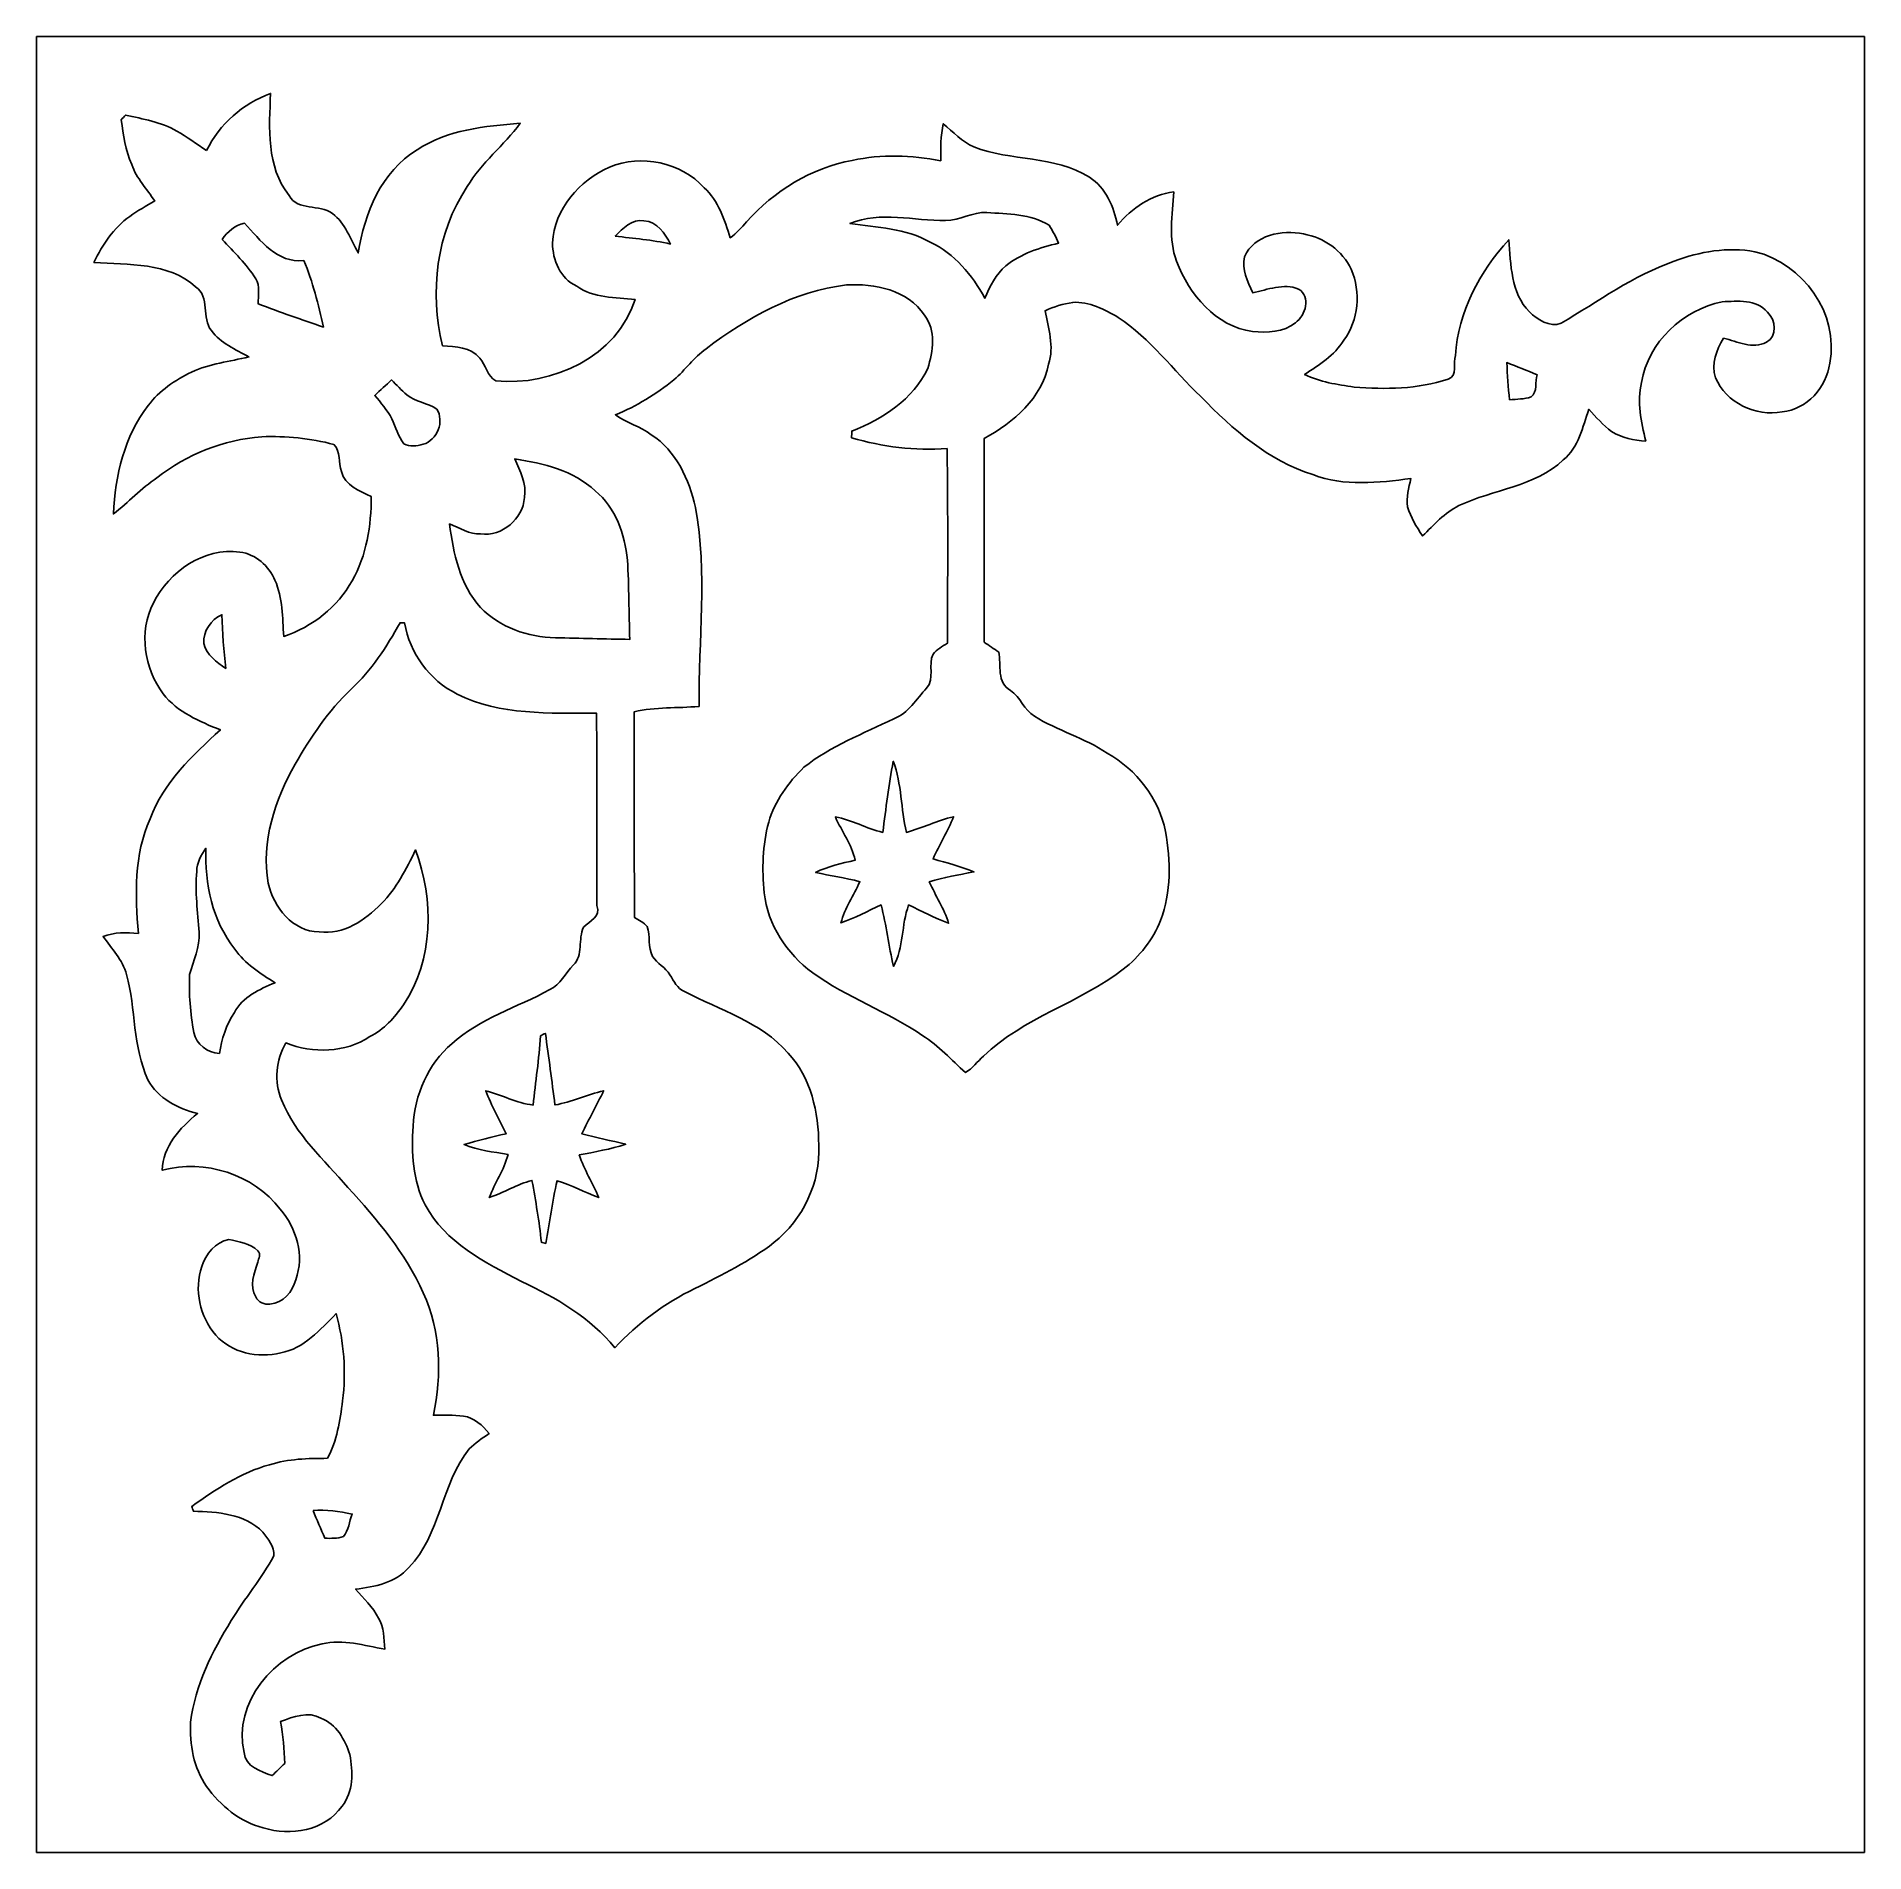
# Model space of a CAD drawing. Header units: centimetres. Extents: x -16.8 to 16.8, y -16.7 to 16.7.
import ezdxf

# ---------------------------------------------------------------- set-up
doc = ezdxf.new("R2010")
doc.units = ezdxf.units.CM
doc.header["$MEASUREMENT"] = 0
doc.layers.add('Layer 1', color=7, linetype='Continuous')

msp = doc.modelspace()

# ---------------------------------------------------------------- linework, layer by layer
at = {"layer": 'Layer 1', "color": 7}
for points, knots in [([(-16.77458, 16.66875), (-16.77458, 16.66875), (16.77458, 16.66875), (16.77458, 16.66875), (16.77458, 16.66875), (16.77458, 16.66875), (16.77458, -16.66875), (16.77458, -16.66875), (16.77458, -16.66875), (16.77458, -16.66875), (-16.77458, -16.66875), (-16.77458, -16.66875), (-16.77458, -16.66875), (-16.77458, -16.66875), (-16.77458, 16.66875), (-16.77458, 16.66875), (-16.77458, 16.66875), (-16.77458, 16.66875), (-16.77458, 16.66875), (-16.77458, 16.66875)], [0, 0, 0, 0, 0.16666667, 0.16666667, 0.16666667, 0.16666667, 0.33333333, 0.33333333, 0.33333333, 0.33333333, 0.5, 0.5, 0.5, 0.5, 0.66666667, 0.66666667, 0.66666667, 0.66666667, 1, 1, 1, 1]), ([(-13.65744, 14.57537), (-13.83806, 14.69637), (-14.01233, 14.8276), (-14.20213, 14.93414), (-14.20213, 14.93414), (-14.48894, 15.1003), (-14.82161, 15.15357), (-15.14052, 15.22695), (-15.14052, 15.22695), (-15.16768, 15.19802), (-15.19449, 15.16944), (-15.22166, 15.14052), (-15.22166, 15.14052), (-15.17579, 14.86253), (-15.14687, 14.57713), (-15.02798, 14.31784), (-15.02798, 14.31784), (-14.93943, 14.0656), (-14.75281, 13.86946), (-14.60535, 13.65144), (-14.60535, 13.65144), (-14.75987, 13.55901), (-14.91791, 13.47152), (-15.06502, 13.3671), (-15.06502, 13.3671), (-15.35642, 13.15297), (-15.56844, 12.84852), (-15.72048, 12.52361), (-15.72048, 12.52361), (-15.09113, 12.47528), (-14.35806, 12.52855), (-13.85464, 12.07311), (-13.85464, 12.07311), (-13.57948, 11.88685), (-13.75269, 11.5062), (-13.56642, 11.27019), (-13.56642, 11.27019), (-13.39321, 11.04124), (-13.12228, 10.92376), (-12.8778, 10.78689), (-12.8778, 10.78689), (-13.23058, 10.70328), (-13.59747, 10.66306), (-13.92908, 10.50819), (-13.92908, 10.50819), (-14.23353, 10.36285), (-14.5228, 10.16741), (-14.72494, 9.89295), (-14.72494, 9.89295), (-15.1638, 9.33027), (-15.33066, 8.60496), (-15.36312, 7.90469), (-15.36312, 7.90469), (-15.08831, 8.11565), (-14.853, 8.37353), (-14.56549, 8.56897), (-14.56549, 8.56897), (-14.01516, 8.9983), (-13.33923, 9.26888), (-12.6425, 9.32215), (-12.6425, 9.32215), (-12.19694, 9.33732), (-11.74679, 9.29464), (-11.3157, 9.17928), (-11.3157, 9.17928), (-11.19152, 9.05016), (-11.23844, 8.84343), (-11.17741, 8.68292), (-11.17741, 8.68292), (-11.11638, 8.42645), (-10.84333, 8.32873), (-10.63025, 8.2229), (-10.63025, 8.2229), (-10.63272, 7.69267), (-10.71421, 7.14304), (-10.98233, 6.67773), (-10.98233, 6.67773), (-11.24726, 6.19125), (-11.7154, 5.83142), (-12.2368, 5.65644), (-12.2368, 5.65644), (-12.26432, 6.00251), (-12.25162, 6.36199), (-12.39838, 6.68584), (-12.39838, 6.68584), (-12.51126, 6.94655), (-12.75221, 7.1688), (-13.04114, 7.20302), (-13.04114, 7.20302), (-13.70789, 7.29615), (-14.34112, 6.84777), (-14.63075, 6.26957), (-14.63075, 6.26957), (-14.90416, 5.73969), (-14.79797, 5.06977), (-14.44978, 4.60093), (-14.44978, 4.60093), (-14.18731, 4.26332), (-13.78409, 4.09399), (-13.39921, 3.94053), (-13.39921, 3.94053), (-13.9132, 3.47204), (-14.44731, 2.97815), (-14.68967, 2.30576), (-14.68967, 2.30576), (-14.98918, 1.64782), (-14.96448, 0.90734), (-14.90557, 0.20285), (-14.90557, 0.20285), (-15.12253, 0.22789), (-15.3483, 0.22437), (-15.55503, 0.1464), (-15.55503, 0.1464), (-15.39064, -0.07232), (-15.20049, -0.28328), (-15.12217, -0.55104), (-15.12217, -0.55104), (-14.95143, -1.1871), (-15.01387, -1.87748), (-14.72918, -2.48391), (-14.72918, -2.48391), (-14.55349, -2.83069), (-14.17884, -3.00637), (-13.82007, -3.10374), (-13.82007, -3.10374), (-14.14286, -3.36621), (-14.45789, -3.70452), (-14.46742, -4.14479), (-14.46742, -4.14479), (-13.68601, -3.93312), (-12.79913, -4.21711), (-12.30136, -4.8581), (-12.30136, -4.8581), (-12.00538, -5.20841), (-11.85333, -5.71218), (-12.01808, -6.15421), (-12.01808, -6.15421), (-12.071, -6.37434), (-12.25091, -6.58918), (-12.4908, -6.60012), (-12.4908, -6.60012), (-12.59452, -6.62164), (-12.70212, -6.56202), (-12.7508, -6.46994), (-12.7508, -6.46994), (-12.87992, -6.27592), (-12.77161, -6.02968), (-12.71482, -5.83071), (-12.71482, -5.83071), (-12.7, -5.76509), (-12.65167, -5.68007), (-12.71129, -5.62292), (-12.71129, -5.62292), (-12.85487, -5.48887), (-13.0623, -5.45289), (-13.24681, -5.4162), (-13.24681, -5.4162), (-13.48916, -5.46559), (-13.67014, -5.68113), (-13.7414, -5.91079), (-13.7414, -5.91079), (-13.88816, -6.33518), (-13.77915, -6.83472), (-13.48528, -7.17091), (-13.48528, -7.17091), (-13.19177, -7.50252), (-12.71305, -7.59531), (-12.2936, -7.499), (-12.2936, -7.499), (-11.86533, -7.41645), (-11.56758, -7.07214), (-11.27689, -6.77686), (-11.27689, -6.77686), (-11.12943, -7.29756), (-11.09098, -7.84296), (-11.1573, -8.38059), (-11.1573, -8.38059), (-11.2081, -8.73831), (-11.25538, -9.1126), (-11.43635, -9.43292), (-11.43635, -9.43292), (-11.7923, -9.4361), (-12.1539, -9.43998), (-12.49609, -9.55111), (-12.49609, -9.55111), (-13.02456, -9.69292), (-13.48669, -10.0009), (-13.9252, -10.31734), (-13.9252, -10.31734), (-13.91814, -10.33956), (-13.90333, -10.38401), (-13.89627, -10.40624), (-13.89627, -10.40624), (-13.45459, -10.41118), (-12.94871, -10.45386), (-12.62239, -10.78794), (-12.62239, -10.78794), (-12.53278, -10.91318), (-12.39979, -11.05747), (-12.41848, -11.22327), (-12.41848, -11.22327), (-12.64708, -11.63884), (-12.95294, -12.00644), (-13.20059, -12.41143), (-13.20059, -12.41143), (-13.55372, -12.98187), (-13.86346, -13.59994), (-13.94636, -14.27445), (-13.94636, -14.27445), (-13.96753, -14.68296), (-13.89556, -15.11512), (-13.65532, -15.45555), (-13.65532, -15.45555), (-13.40168, -15.80797), (-13.0429, -16.10678), (-12.61498, -16.21578), (-12.61498, -16.21578), (-12.11404, -16.38088), (-11.48644, -16.26623), (-11.16683, -15.82138), (-11.16683, -15.82138), (-10.95798, -15.55503), (-10.96469, -15.18814), (-11.02607, -14.87241), (-11.02607, -14.87241), (-11.11285, -14.59759), (-11.27125, -14.31149), (-11.55488, -14.20248), (-11.55488, -14.20248), (-11.78948, -14.07089), (-12.06571, -14.17743), (-12.29536, -14.26422), (-12.29536, -14.26422), (-12.24739, -14.51822), (-12.23328, -14.77574), (-12.21987, -15.03433), (-12.21987, -15.03433), (-12.29713, -15.10841), (-12.37333, -15.18285), (-12.44953, -15.25905), (-12.44953, -15.25905), (-12.65696, -15.18144), (-12.94236, -15.09783), (-12.96494, -14.83466), (-12.96494, -14.83466), (-13.17978, -13.91673), (-12.4079, -13.01644), (-11.53407, -12.83899), (-11.53407, -12.83899), (-11.14707, -12.74551), (-10.76043, -12.87251), (-10.37943, -12.93636), (-10.37943, -12.93636), (-10.40095, -12.74374), (-10.39178, -12.53702), (-10.49796, -12.36662), (-10.49796, -12.36662), (-10.59815, -12.15919), (-10.7756, -12.00856), (-10.92059, -11.83499), (-10.92059, -11.83499), (-10.56605, -11.79301), (-10.18822, -11.72175), (-9.94198, -11.43706), (-9.94198, -11.43706), (-9.35531, -10.83204), (-9.35461, -9.90812), (-8.83461, -9.26183), (-8.83461, -9.26183), (-8.72666, -9.15106), (-8.5979, -9.06357), (-8.46843, -8.97996), (-8.46843, -8.97996), (-8.58414, -8.82509), (-8.74254, -8.68892), (-8.93904, -8.65787), (-8.93904, -8.65787), (-9.12248, -8.63424), (-9.30769, -8.64235), (-9.49184, -8.64164), (-9.49184, -8.64164), (-9.33097, -7.89869), (-9.35673, -7.09507), (-9.67599, -6.39621), (-9.67599, -6.39621), (-10.0076, -5.66914), (-10.51842, -5.04366), (-11.05853, -4.46158), (-11.05853, -4.46158), (-11.49985, -3.95605), (-12.02055, -3.48897), (-12.27808, -2.85433), (-12.27808, -2.85433), (-12.41566, -2.51566), (-12.38321, -2.12125), (-12.19729, -1.80728), (-12.19729, -1.80728), (-11.70446, -2.00343), (-11.10721, -1.99108), (-10.65742, -1.69157), (-10.65742, -1.69157), (-10.40095, -1.55716), (-10.1981, -1.34585), (-10.04182, -1.10525), (-10.04182, -1.10525), (-9.47949, -0.2794), (-9.48231, 0.82374), (-9.81851, 1.73567), (-9.81851, 1.73567), (-9.99031, 1.3843), (-10.16847, 1.02658), (-10.44893, 0.74718), (-10.44893, 0.74718), (-10.74385, 0.44379), (-11.14002, 0.16969), (-11.58769, 0.23319), (-11.58769, 0.23319), (-12.07523, 0.23495), (-12.42095, 0.68368), (-12.52432, 1.1236), (-12.52432, 1.1236), (-12.65026, 1.88419), (-12.40367, 2.65712), (-12.02831, 3.31294), (-12.02831, 3.31294), (-11.73939, 3.80718), (-11.41977, 4.29154), (-11.00032, 4.68559), (-11.00032, 4.68559), (-10.62955, 5.03555), (-10.34556, 5.46241), (-10.10391, 5.90797), (-10.10391, 5.90797), (-10.08309, 5.90726), (-10.04147, 5.90585), (-10.02065, 5.90479), (-10.02065, 5.90479), (-9.92399, 5.35164), (-9.56522, 4.84399), (-9.05545, 4.59881), (-9.05545, 4.59881), (-8.26594, 4.20194), (-7.35471, 4.24921), (-6.49746, 4.24744), (-6.49746, 4.24744), (-6.483, 3.07128), (-6.50064, 1.89477), (-6.49146, 0.71861), (-6.49146, 0.71861), (-6.40786, 0.502), (-6.62658, 0.43744), (-6.73453, 0.31538), (-6.73453, 0.31538), (-6.83966, 0.10019), (-6.73523, -0.19897), (-6.92326, -0.37747), (-6.92326, -0.37747), (-7.06755, -0.52705), (-7.16315, -0.73166), (-7.35471, -0.82832), (-7.35471, -0.82832), (-7.95479, -1.15464), (-8.63494, -1.35678), (-9.15141, -1.82104), (-9.15141, -1.82104), (-9.58885, -2.19639), (-9.83686, -2.7619), (-9.86014, -3.33375), (-9.86014, -3.33375), (-9.90565, -3.82129), (-9.86719, -4.33352), (-9.64389, -4.77661), (-9.64389, -4.77661), (-9.27594, -5.47017), (-8.54463, -5.83953), (-7.87541, -6.18455), (-7.87541, -6.18455), (-7.23829, -6.48511), (-6.6107, -6.85165), (-6.15879, -7.40375), (-6.15879, -7.40375), (-5.74216, -6.95396), (-5.24581, -6.58283), (-4.693, -6.31719), (-4.693, -6.31719), (-4.19276, -6.06566), (-3.68653, -5.81413), (-3.24062, -5.47229), (-3.24062, -5.47229), (-2.70792, -5.04719), (-2.38443, -4.36986), (-2.41759, -3.68618), (-2.41759, -3.68618), (-2.42217, -3.08434), (-2.55729, -2.44546), (-2.98027, -1.99249), (-2.98027, -1.99249), (-3.48262, -1.41676), (-4.23157, -1.20756), (-4.88421, -0.86219), (-4.88421, -0.86219), (-5.01615, -0.8061), (-5.07683, -0.67134), (-5.14985, -0.55845), (-5.14985, -0.55845), (-5.23416, -0.42404), (-5.37986, -0.34466), (-5.47229, -0.21802), (-5.47229, -0.21802), (-5.55131, -0.04727), (-5.51109, 0.15346), (-5.56613, 0.3302), (-5.56613, 0.3302), (-5.62645, 0.40464), (-5.71818, 0.44344), (-5.7979, 0.49283), (-5.7979, 0.49283), (-5.81096, 1.75295), (-5.7979, 3.01343), (-5.80566, 4.27355), (-5.80566, 4.27355), (-5.41655, 4.36316), (-5.01121, 4.33493), (-4.61574, 4.37198), (-4.61574, 4.37198), (-4.62598, 5.58659), (-4.45523, 6.81778), (-4.68171, 8.02181), (-4.68171, 8.02181), (-4.79601, 8.53475), (-5.03484, 9.06498), (-5.49169, 9.35814), (-5.49169, 9.35814), (-5.69278, 9.51265), (-5.94854, 9.57016), (-6.14892, 9.72502), (-6.14892, 9.72502), (-5.76157, 9.88377), (-5.40068, 10.10391), (-5.07577, 10.36779), (-5.07577, 10.36779), (-4.86869, 10.5477), (-4.70782, 10.7763), (-4.48381, 10.93752), (-4.48381, 10.93752), (-3.72886, 11.50867), (-2.86738, 11.99691), (-1.9117, 12.10804), (-1.9117, 12.10804), (-1.391, 12.13944), (-0.78493, 12.01667), (-0.47731, 11.55277), (-0.47731, 11.55277), (-0.26317, 11.27584), (-0.31644, 10.88672), (-0.41875, 10.57698), (-0.41875, 10.57698), (-0.68333, 10.00619), (-1.24284, 9.64671), (-1.81116, 9.42411), (-1.81116, 9.42411), (-1.81293, 9.38354), (-1.81434, 9.34332), (-1.81539, 9.30275), (-1.81539, 9.30275), (-1.24707, 9.13589), (-0.65476, 9.06145), (-0.06244, 9.10555), (-0.06244, 9.10555), (-0.0441, 7.91422), (-0.05221, 6.72253), (-0.05786, 5.5312), (-0.05786, 5.5312), (-0.14852, 5.46947), (-0.25224, 5.41902), (-0.31997, 5.32977), (-0.31997, 5.32977), (-0.41487, 5.1368), (-0.28399, 4.87927), (-0.4378, 4.70711), (-0.4378, 4.70711), (-0.62618, 4.50815), (-0.77117, 4.24674), (-1.03928, 4.14373), (-1.03928, 4.14373), (-1.60055, 3.86962), (-2.19781, 3.64913), (-2.68923, 3.25332), (-2.68923, 3.25332), (-2.97921, 2.97497), (-3.22474, 2.63384), (-3.33728, 2.24402), (-3.33728, 2.24402), (-3.45193, 1.82386), (-3.46075, 1.38183), (-3.42053, 0.95003), (-3.42053, 0.95003), (-3.3528, 0.36124), (-3.00496, -0.17286), (-2.52977, -0.51823), (-2.52977, -0.51823), (-1.89971, -0.97684), (-1.149, -1.22873), (-0.51047, -1.67428), (-0.51047, -1.67428), (-0.2159, -1.85773), (0.01517, -2.12055), (0.27234, -2.34915), (0.27234, -2.34915), (0.40605, -2.27824), (0.49177, -2.14806), (0.6029, -2.04929), (0.6029, -2.04929), (1.34126, -1.34126), (2.36749, -1.07103), (3.17041, -0.45544), (3.17041, -0.45544), (3.47274, -0.22296), (3.71404, 0.08961), (3.85657, 0.44344), (3.85657, 0.44344), (4.04954, 0.96132), (4.04671, 1.5367), (3.94406, 2.07433), (3.94406, 2.07433), (3.83011, 2.6857), (3.4096, 3.20675), (2.87831, 3.51437), (2.87831, 3.51437), (2.45816, 3.79024), (1.96709, 3.92712), (1.54058, 4.18959), (1.54058, 4.18959), (1.34937, 4.30495), (1.28482, 4.53813), (1.10173, 4.66337), (1.10173, 4.66337), (0.83926, 4.80236), (0.93557, 5.13151), (0.88688, 5.36822), (0.88688, 5.36822), (0.79587, 5.42925), (0.7052, 5.48887), (0.6156, 5.55131), (0.6156, 5.55131), (0.62018, 6.79838), (0.61383, 8.04545), (0.61948, 9.29252), (0.61948, 9.29252), (1.15641, 9.58109), (1.67958, 10.03159), (1.80128, 10.65671), (1.80128, 10.65671), (1.90676, 10.98021), (1.79705, 11.31394), (1.73637, 11.63496), (1.73637, 11.63496), (1.89689, 11.71116), (2.06834, 11.75914), (2.24367, 11.78842), (2.24367, 11.78842), (2.5467, 11.80747), (2.82504, 11.65719), (3.0801, 11.51184), (3.0801, 11.51184), (3.66854, 11.12132), (4.08658, 10.54276), (4.59387, 10.06193), (4.59387, 10.06193), (5.17349, 9.45727), (5.83847, 8.88259), (6.65092, 8.62612), (6.65092, 8.62612), (7.22489, 8.40422), (7.85566, 8.48078), (8.45185, 8.55345), (8.45185, 8.55345), (8.40987, 8.38376), (8.36224, 8.21126), (8.38976, 8.03416), (8.38976, 8.03416), (8.44374, 7.83978), (8.55557, 7.66974), (8.66387, 7.50182), (8.66387, 7.50182), (8.87554, 7.70008), (9.06427, 7.93044), (9.33274, 8.05674), (9.33274, 8.05674), (9.96068, 8.35836), (10.72268, 8.40105), (11.24761, 8.896), (11.24761, 8.896), (11.53231, 9.12918), (11.59757, 9.4996), (11.71787, 9.82662), (11.71787, 9.82662), (11.84804, 9.6834), (11.97469, 9.53417), (12.13309, 9.41917), (12.13309, 9.41917), (12.31935, 9.29922), (12.54442, 9.25901), (12.76209, 9.24207), (12.76209, 9.24207), (12.67989, 9.5945), (12.58852, 9.95751), (12.68483, 10.3191), (12.68483, 10.3191), (12.80336, 11.06029), (13.44295, 11.64872), (14.16332, 11.80006), (14.16332, 11.80006), (14.4459, 11.811), (14.7895, 11.85227), (14.99341, 11.60674), (14.99341, 11.60674), (15.14969, 11.46916), (15.17721, 11.16612), (14.97718, 11.05747), (14.97718, 11.05747), (14.72777, 10.91953), (14.43743, 11.07299), (14.18907, 11.13084), (14.18907, 11.13084), (14.05855, 10.91248), (13.95624, 10.66553), (14.04091, 10.40589), (14.04091, 10.40589), (14.23352, 9.94551), (14.78174, 9.68692), (15.26364, 9.77724), (15.26364, 9.77724), (15.71801, 9.8231), (16.07855, 10.22879), (16.13817, 10.67118), (16.13817, 10.67118), (16.31738, 11.57605), (15.64322, 12.50985), (14.7641, 12.7187), (14.7641, 12.7187), (14.26457, 12.80866), (13.75092, 12.72434), (13.28138, 12.54372), (13.28138, 12.54372), (12.53102, 12.28266), (11.8872, 11.80536), (11.20916, 11.40495), (11.20916, 11.40495), (10.9915, 11.32523), (10.77701, 11.4741), (10.62461, 11.61274), (10.62461, 11.61274), (10.28559, 11.9634), (10.28312, 12.4841), (10.24608, 12.93777), (10.24608, 12.93777), (9.71691, 12.35322), (9.31157, 11.61133), (9.26924, 10.81052), (9.26924, 10.81052), (9.22196, 10.67858), (9.31333, 10.43376), (9.1313, 10.38084), (9.1313, 10.38084), (8.5792, 10.19457), (7.98195, 10.18646), (7.40657, 10.23444), (7.40657, 10.23444), (7.09718, 10.27712), (6.7818, 10.32827), (6.49746, 10.46409), (6.49746, 10.46409), (6.76099, 10.64331), (7.05062, 10.80982), (7.21642, 11.0931), (7.21642, 11.0931), (7.49441, 11.46175), (7.53145, 11.97575), (7.35683, 12.39661), (7.35683, 12.39661), (7.19314, 12.7381), (6.852, 12.98399), (6.47841, 13.04396), (6.47841, 13.04396), (6.08894, 13.12545), (5.57177, 13.02914), (5.39821, 12.62662), (5.39821, 12.62662), (5.33365, 12.39767), (5.45924, 12.16872), (5.54778, 11.96622), (5.54778, 11.96622), (5.82048, 12.01914), (6.11399, 12.14649), (6.38986, 12.03396), (6.38986, 12.03396), (6.61494, 11.89179), (6.52286, 11.54642), (6.32954, 11.41554), (6.32954, 11.41554), (6.11329, 11.23562), (5.80954, 11.22927), (5.54461, 11.25608), (5.54461, 11.25608), (4.86939, 11.34322), (4.3755, 11.93694), (4.14972, 12.54513), (4.14972, 12.54513), (3.99556, 12.95717), (4.06717, 13.39286), (4.09857, 13.81725), (4.09857, 13.81725), (3.68441, 13.75939), (3.32916, 13.52479), (3.06634, 13.20482), (3.06634, 13.20482), (2.99508, 13.54173), (2.85538, 13.89592), (2.54882, 14.08465), (2.54882, 14.08465), (1.91241, 14.4907), (1.1116, 14.37534), (0.42686, 14.64345), (0.42686, 14.64345), (0.20955, 14.74082), (0.04621, 14.91615), (-0.13159, 15.06855), (-0.13159, 15.06855), (-0.18627, 14.84595), (-0.17568, 14.61523), (-0.17921, 14.38769), (-0.17921, 14.38769), (-0.71332, 14.49599), (-1.26788, 14.50975), (-1.80234, 14.3958), (-1.80234, 14.3958), (-2.55341, 14.25716), (-3.2385, 13.83594), (-3.74156, 13.26727), (-3.74156, 13.26727), (-3.83716, 13.16496), (-3.92818, 13.05736), (-4.04142, 12.97411), (-4.04142, 12.97411), (-4.14655, 13.3036), (-4.2605, 13.65074), (-4.52049, 13.89415), (-4.52049, 13.89415), (-4.95335, 14.36194), (-5.67055, 14.51434), (-6.26004, 14.27021), (-6.26004, 14.27021), (-6.80932, 14.03421), (-7.27428, 13.49728), (-7.30356, 12.88344), (-7.30356, 12.88344), (-7.30497, 12.56418), (-7.16492, 12.22798), (-6.86047, 12.08546), (-6.86047, 12.08546), (-6.55073, 11.86215), (-6.15033, 11.8805), (-5.78908, 11.84381), (-5.78908, 11.84381), (-6.11681, 10.79429), (-7.3085, 10.2422), (-8.34708, 10.34874), (-8.34708, 10.34874), (-8.49983, 10.43234), (-8.52699, 10.64401), (-8.64094, 10.76572), (-8.64094, 10.76572), (-8.80569, 10.97245), (-9.08297, 10.97209), (-9.32356, 10.9922), (-9.32356, 10.9922), (-9.56486, 11.97434), (-9.44174, 13.06654), (-8.86883, 13.91356), (-8.86883, 13.91356), (-8.61236, 14.35629), (-8.19503, 14.6685), (-7.89587, 15.07737), (-7.89587, 15.07737), (-8.54463, 15.02022), (-9.23466, 14.96519), (-9.78958, 14.58666), (-9.78958, 14.58666), (-10.4461, 14.1926), (-10.7569, 13.42319), (-10.86908, 12.69682), (-10.86908, 12.69682), (-11.01478, 12.94553), (-11.10298, 13.24257), (-11.34392, 13.42072), (-11.34392, 13.42072), (-11.58699, 13.60029), (-11.97257, 13.456), (-12.1412, 13.75128), (-12.1412, 13.75128), (-12.55818, 14.27833), (-12.50738, 14.99517), (-12.47881, 15.62453), (-12.47881, 15.62453), (-12.98963, 15.43791), (-13.4112, 15.06114), (-13.65744, 14.57537)], [0, 0, 0, 0, 0.00492611, 0.00492611, 0.00492611, 0.00492611, 0.00985222, 0.00985222, 0.00985222, 0.00985222, 0.01477833, 0.01477833, 0.01477833, 0.01477833, 0.01970443, 0.01970443, 0.01970443, 0.01970443, 0.02463054, 0.02463054, 0.02463054, 0.02463054, 0.02955665, 0.02955665, 0.02955665, 0.02955665, 0.03448276, 0.03448276, 0.03448276, 0.03448276, 0.03940887, 0.03940887, 0.03940887, 0.03940887, 0.04433498, 0.04433498, 0.04433498, 0.04433498, 0.04926108, 0.04926108, 0.04926108, 0.04926108, 0.05418719, 0.05418719, 0.05418719, 0.05418719, 0.0591133, 0.0591133, 0.0591133, 0.0591133, 0.06403941, 0.06403941, 0.06403941, 0.06403941, 0.06896552, 0.06896552, 0.06896552, 0.06896552, 0.07389163, 0.07389163, 0.07389163, 0.07389163, 0.07881773, 0.07881773, 0.07881773, 0.07881773, 0.08374384, 0.08374384, 0.08374384, 0.08374384, 0.08866995, 0.08866995, 0.08866995, 0.08866995, 0.09359606, 0.09359606, 0.09359606, 0.09359606, 0.09852217, 0.09852217, 0.09852217, 0.09852217, 0.10344828, 0.10344828, 0.10344828, 0.10344828, 0.10837438, 0.10837438, 0.10837438, 0.10837438, 0.11330049, 0.11330049, 0.11330049, 0.11330049, 0.1182266, 0.1182266, 0.1182266, 0.1182266, 0.12315271, 0.12315271, 0.12315271, 0.12315271, 0.12807882, 0.12807882, 0.12807882, 0.12807882, 0.13300493, 0.13300493, 0.13300493, 0.13300493, 0.13793103, 0.13793103, 0.13793103, 0.13793103, 0.14285714, 0.14285714, 0.14285714, 0.14285714, 0.14778325, 0.14778325, 0.14778325, 0.14778325, 0.15270936, 0.15270936, 0.15270936, 0.15270936, 0.15763547, 0.15763547, 0.15763547, 0.15763547, 0.16256158, 0.16256158, 0.16256158, 0.16256158, 0.16748768, 0.16748768, 0.16748768, 0.16748768, 0.17241379, 0.17241379, 0.17241379, 0.17241379, 0.1773399, 0.1773399, 0.1773399, 0.1773399, 0.18226601, 0.18226601, 0.18226601, 0.18226601, 0.18719212, 0.18719212, 0.18719212, 0.18719212, 0.19211823, 0.19211823, 0.19211823, 0.19211823, 0.19704433, 0.19704433, 0.19704433, 0.19704433, 0.20197044, 0.20197044, 0.20197044, 0.20197044, 0.20689655, 0.20689655, 0.20689655, 0.20689655, 0.21182266, 0.21182266, 0.21182266, 0.21182266, 0.21674877, 0.21674877, 0.21674877, 0.21674877, 0.22167488, 0.22167488, 0.22167488, 0.22167488, 0.22660099, 0.22660099, 0.22660099, 0.22660099, 0.23152709, 0.23152709, 0.23152709, 0.23152709, 0.2364532, 0.2364532, 0.2364532, 0.2364532, 0.24137931, 0.24137931, 0.24137931, 0.24137931, 0.24630542, 0.24630542, 0.24630542, 0.24630542, 0.25123153, 0.25123153, 0.25123153, 0.25123153, 0.25615764, 0.25615764, 0.25615764, 0.25615764, 0.26108374, 0.26108374, 0.26108374, 0.26108374, 0.26600985, 0.26600985, 0.26600985, 0.26600985, 0.27093596, 0.27093596, 0.27093596, 0.27093596, 0.27586207, 0.27586207, 0.27586207, 0.27586207, 0.28078818, 0.28078818, 0.28078818, 0.28078818, 0.28571429, 0.28571429, 0.28571429, 0.28571429, 0.29064039, 0.29064039, 0.29064039, 0.29064039, 0.2955665, 0.2955665, 0.2955665, 0.2955665, 0.30049261, 0.30049261, 0.30049261, 0.30049261, 0.30541872, 0.30541872, 0.30541872, 0.30541872, 0.31034483, 0.31034483, 0.31034483, 0.31034483, 0.31527094, 0.31527094, 0.31527094, 0.31527094, 0.32019704, 0.32019704, 0.32019704, 0.32019704, 0.32512315, 0.32512315, 0.32512315, 0.32512315, 0.33004926, 0.33004926, 0.33004926, 0.33004926, 0.33497537, 0.33497537, 0.33497537, 0.33497537, 0.33990148, 0.33990148, 0.33990148, 0.33990148, 0.34482759, 0.34482759, 0.34482759, 0.34482759, 0.34975369, 0.34975369, 0.34975369, 0.34975369, 0.3546798, 0.3546798, 0.3546798, 0.3546798, 0.35960591, 0.35960591, 0.35960591, 0.35960591, 0.36453202, 0.36453202, 0.36453202, 0.36453202, 0.36945813, 0.36945813, 0.36945813, 0.36945813, 0.37438424, 0.37438424, 0.37438424, 0.37438424, 0.37931034, 0.37931034, 0.37931034, 0.37931034, 0.38423645, 0.38423645, 0.38423645, 0.38423645, 0.38916256, 0.38916256, 0.38916256, 0.38916256, 0.39408867, 0.39408867, 0.39408867, 0.39408867, 0.39901478, 0.39901478, 0.39901478, 0.39901478, 0.40394089, 0.40394089, 0.40394089, 0.40394089, 0.408867, 0.408867, 0.408867, 0.408867, 0.4137931, 0.4137931, 0.4137931, 0.4137931, 0.41871921, 0.41871921, 0.41871921, 0.41871921, 0.42364532, 0.42364532, 0.42364532, 0.42364532, 0.42857143, 0.42857143, 0.42857143, 0.42857143, 0.43349754, 0.43349754, 0.43349754, 0.43349754, 0.43842365, 0.43842365, 0.43842365, 0.43842365, 0.44334975, 0.44334975, 0.44334975, 0.44334975, 0.44827586, 0.44827586, 0.44827586, 0.44827586, 0.45320197, 0.45320197, 0.45320197, 0.45320197, 0.45812808, 0.45812808, 0.45812808, 0.45812808, 0.46305419, 0.46305419, 0.46305419, 0.46305419, 0.4679803, 0.4679803, 0.4679803, 0.4679803, 0.4729064, 0.4729064, 0.4729064, 0.4729064, 0.47783251, 0.47783251, 0.47783251, 0.47783251, 0.48275862, 0.48275862, 0.48275862, 0.48275862, 0.48768473, 0.48768473, 0.48768473, 0.48768473, 0.49261084, 0.49261084, 0.49261084, 0.49261084, 0.49753695, 0.49753695, 0.49753695, 0.49753695, 0.50246305, 0.50246305, 0.50246305, 0.50246305, 0.50738916, 0.50738916, 0.50738916, 0.50738916, 0.51231527, 0.51231527, 0.51231527, 0.51231527, 0.51724138, 0.51724138, 0.51724138, 0.51724138, 0.52216749, 0.52216749, 0.52216749, 0.52216749, 0.5270936, 0.5270936, 0.5270936, 0.5270936, 0.5320197, 0.5320197, 0.5320197, 0.5320197, 0.53694581, 0.53694581, 0.53694581, 0.53694581, 0.54187192, 0.54187192, 0.54187192, 0.54187192, 0.54679803, 0.54679803, 0.54679803, 0.54679803, 0.55172414, 0.55172414, 0.55172414, 0.55172414, 0.55665025, 0.55665025, 0.55665025, 0.55665025, 0.56157635, 0.56157635, 0.56157635, 0.56157635, 0.56650246, 0.56650246, 0.56650246, 0.56650246, 0.57142857, 0.57142857, 0.57142857, 0.57142857, 0.57635468, 0.57635468, 0.57635468, 0.57635468, 0.58128079, 0.58128079, 0.58128079, 0.58128079, 0.5862069, 0.5862069, 0.5862069, 0.5862069, 0.591133, 0.591133, 0.591133, 0.591133, 0.59605911, 0.59605911, 0.59605911, 0.59605911, 0.60098522, 0.60098522, 0.60098522, 0.60098522, 0.60591133, 0.60591133, 0.60591133, 0.60591133, 0.61083744, 0.61083744, 0.61083744, 0.61083744, 0.61576355, 0.61576355, 0.61576355, 0.61576355, 0.62068966, 0.62068966, 0.62068966, 0.62068966, 0.62561576, 0.62561576, 0.62561576, 0.62561576, 0.63054187, 0.63054187, 0.63054187, 0.63054187, 0.63546798, 0.63546798, 0.63546798, 0.63546798, 0.64039409, 0.64039409, 0.64039409, 0.64039409, 0.6453202, 0.6453202, 0.6453202, 0.6453202, 0.65024631, 0.65024631, 0.65024631, 0.65024631, 0.65517241, 0.65517241, 0.65517241, 0.65517241, 0.66009852, 0.66009852, 0.66009852, 0.66009852, 0.66502463, 0.66502463, 0.66502463, 0.66502463, 0.66995074, 0.66995074, 0.66995074, 0.66995074, 0.67487685, 0.67487685, 0.67487685, 0.67487685, 0.67980296, 0.67980296, 0.67980296, 0.67980296, 0.68472906, 0.68472906, 0.68472906, 0.68472906, 0.68965517, 0.68965517, 0.68965517, 0.68965517, 0.69458128, 0.69458128, 0.69458128, 0.69458128, 0.69950739, 0.69950739, 0.69950739, 0.69950739, 0.7044335, 0.7044335, 0.7044335, 0.7044335, 0.70935961, 0.70935961, 0.70935961, 0.70935961, 0.71428571, 0.71428571, 0.71428571, 0.71428571, 0.71921182, 0.71921182, 0.71921182, 0.71921182, 0.72413793, 0.72413793, 0.72413793, 0.72413793, 0.72906404, 0.72906404, 0.72906404, 0.72906404, 0.73399015, 0.73399015, 0.73399015, 0.73399015, 0.73891626, 0.73891626, 0.73891626, 0.73891626, 0.74384236, 0.74384236, 0.74384236, 0.74384236, 0.74876847, 0.74876847, 0.74876847, 0.74876847, 0.75369458, 0.75369458, 0.75369458, 0.75369458, 0.75862069, 0.75862069, 0.75862069, 0.75862069, 0.7635468, 0.7635468, 0.7635468, 0.7635468, 0.76847291, 0.76847291, 0.76847291, 0.76847291, 0.77339901, 0.77339901, 0.77339901, 0.77339901, 0.77832512, 0.77832512, 0.77832512, 0.77832512, 0.78325123, 0.78325123, 0.78325123, 0.78325123, 0.78817734, 0.78817734, 0.78817734, 0.78817734, 0.79310345, 0.79310345, 0.79310345, 0.79310345, 0.79802956, 0.79802956, 0.79802956, 0.79802956, 0.80295567, 0.80295567, 0.80295567, 0.80295567, 0.80788177, 0.80788177, 0.80788177, 0.80788177, 0.81280788, 0.81280788, 0.81280788, 0.81280788, 0.81773399, 0.81773399, 0.81773399, 0.81773399, 0.8226601, 0.8226601, 0.8226601, 0.8226601, 0.82758621, 0.82758621, 0.82758621, 0.82758621, 0.83251232, 0.83251232, 0.83251232, 0.83251232, 0.83743842, 0.83743842, 0.83743842, 0.83743842, 0.84236453, 0.84236453, 0.84236453, 0.84236453, 0.84729064, 0.84729064, 0.84729064, 0.84729064, 0.85221675, 0.85221675, 0.85221675, 0.85221675, 0.85714286, 0.85714286, 0.85714286, 0.85714286, 0.86206897, 0.86206897, 0.86206897, 0.86206897, 0.86699507, 0.86699507, 0.86699507, 0.86699507, 0.87192118, 0.87192118, 0.87192118, 0.87192118, 0.87684729, 0.87684729, 0.87684729, 0.87684729, 0.8817734, 0.8817734, 0.8817734, 0.8817734, 0.88669951, 0.88669951, 0.88669951, 0.88669951, 0.89162562, 0.89162562, 0.89162562, 0.89162562, 0.89655172, 0.89655172, 0.89655172, 0.89655172, 0.90147783, 0.90147783, 0.90147783, 0.90147783, 0.90640394, 0.90640394, 0.90640394, 0.90640394, 0.91133005, 0.91133005, 0.91133005, 0.91133005, 0.91625616, 0.91625616, 0.91625616, 0.91625616, 0.92118227, 0.92118227, 0.92118227, 0.92118227, 0.92610837, 0.92610837, 0.92610837, 0.92610837, 0.93103448, 0.93103448, 0.93103448, 0.93103448, 0.93596059, 0.93596059, 0.93596059, 0.93596059, 0.9408867, 0.9408867, 0.9408867, 0.9408867, 0.94581281, 0.94581281, 0.94581281, 0.94581281, 0.95073892, 0.95073892, 0.95073892, 0.95073892, 0.95566502, 0.95566502, 0.95566502, 0.95566502, 0.96059113, 0.96059113, 0.96059113, 0.96059113, 0.96551724, 0.96551724, 0.96551724, 0.96551724, 0.97044335, 0.97044335, 0.97044335, 0.97044335, 0.97536946, 0.97536946, 0.97536946, 0.97536946, 0.98029557, 0.98029557, 0.98029557, 0.98029557, 0.98522167, 0.98522167, 0.98522167, 0.98522167, 0.99014778, 0.99014778, 0.99014778, 0.99014778, 1, 1, 1, 1]), ([(-0.08925, 13.29372), (0.17427, 13.28455), (0.40252, 13.456), (0.6671, 13.43872), (0.6671, 13.43872), (1.05234, 13.40556), (1.47249, 13.42178), (1.8094, 13.20553), (1.8094, 13.20553), (1.87678, 13.10111), (1.93393, 12.98928), (1.98473, 12.87568), (1.98473, 12.87568), (1.64112, 12.7949), (1.2954, 12.68201), (1.01424, 12.46117), (1.01424, 12.46117), (0.83256, 12.30312), (0.72037, 12.08476), (0.63218, 11.86498), (0.63218, 11.86498), (0.39793, 12.28972), (0.0762, 12.68201), (-0.37112, 12.89332), (-0.37112, 12.89332), (-0.82056, 13.15438), (-1.34832, 13.15932), (-1.84644, 13.23657), (-1.84644, 13.23657), (-1.28552, 13.47011), (-0.67134, 13.28208), (-0.08925, 13.29372)], [0, 0, 0, 0, 0.11111111, 0.11111111, 0.11111111, 0.11111111, 0.22222222, 0.22222222, 0.22222222, 0.22222222, 0.33333333, 0.33333333, 0.33333333, 0.33333333, 0.44444444, 0.44444444, 0.44444444, 0.44444444, 0.55555556, 0.55555556, 0.55555556, 0.55555556, 0.66666667, 0.66666667, 0.66666667, 0.66666667, 0.77777778, 0.77777778, 0.77777778, 0.77777778, 1, 1, 1, 1]), ([(-13.36675, 12.94377), (-13.27185, 13.08947), (-13.13498, 13.20518), (-12.95929, 13.24081), (-12.95929, 13.24081), (-12.66225, 12.93177), (-12.3638, 12.49751), (-11.86956, 12.55924), (-11.86956, 12.55924), (-11.70446, 12.16625), (-11.6011, 11.74997), (-11.50867, 11.3351), (-11.50867, 11.3351), (-11.90907, 11.47233), (-12.31018, 11.60851), (-12.70459, 11.76161), (-12.70459, 11.76161), (-12.71058, 11.9126), (-12.66719, 12.08476), (-12.75221, 12.2234), (-12.75221, 12.2234), (-12.92049, 12.49292), (-13.15438, 12.71023), (-13.36675, 12.94377)], [0, 0, 0, 0, 0.14285714, 0.14285714, 0.14285714, 0.14285714, 0.28571429, 0.28571429, 0.28571429, 0.28571429, 0.42857143, 0.42857143, 0.42857143, 0.42857143, 0.57142857, 0.57142857, 0.57142857, 0.57142857, 0.71428571, 0.71428571, 0.71428571, 0.71428571, 1, 1, 1, 1]), ([(-6.15527, 13.00445), (-6.01416, 13.14873), (-5.84976, 13.32018), (-5.6261, 13.28561), (-5.6261, 13.28561), (-5.38445, 13.2715), (-5.2384, 13.05595), (-5.13927, 12.85946), (-5.13927, 12.85946), (-5.47335, 12.93812), (-5.81589, 12.96035), (-6.15527, 13.00445)], [0, 0, 0, 0, 0.25, 0.25, 0.25, 0.25, 0.5, 0.5, 0.5, 0.5, 1, 1, 1, 1]), ([(10.2108, 10.68246), (10.39601, 10.61085), (10.58157, 10.53783), (10.76501, 10.46127), (10.76501, 10.46127), (10.72303, 10.33921), (10.78054, 10.14307), (10.65812, 10.05311), (10.65812, 10.05311), (10.53112, 10.00866), (10.39354, 10.01289), (10.26125, 10.00019), (10.26125, 10.00019), (10.23655, 10.22703), (10.22209, 10.45492), (10.2108, 10.68246)], [0, 0, 0, 0, 0.2, 0.2, 0.2, 0.2, 0.4, 0.4, 0.4, 0.4, 0.6, 0.6, 0.6, 0.6, 1, 1, 1, 1]), ([(-10.56711, 10.08133), (-10.46374, 10.17587), (-10.36038, 10.27148), (-10.25701, 10.36637), (-10.25701, 10.36637), (-10.16706, 10.27254), (-10.07957, 10.17587), (-9.98008, 10.09191), (-9.98008, 10.09191), (-9.82133, 9.95892), (-9.59873, 9.94551), (-9.43081, 9.82945), (-9.43081, 9.82945), (-9.28088, 9.60967), (-9.42199, 9.25477), (-9.67881, 9.18351), (-9.67881, 9.18351), (-9.79452, 9.15494), (-9.9254, 9.12566), (-10.03335, 9.19092), (-10.03335, 9.19092), (-10.13883, 9.32815), (-10.17976, 9.4996), (-10.25349, 9.65306), (-10.25349, 9.65306), (-10.33992, 9.80828), (-10.45563, 9.9441), (-10.56711, 10.08133)], [0, 0, 0, 0, 0.125, 0.125, 0.125, 0.125, 0.25, 0.25, 0.25, 0.25, 0.375, 0.375, 0.375, 0.375, 0.5, 0.5, 0.5, 0.5, 0.625, 0.625, 0.625, 0.625, 0.75, 0.75, 0.75, 0.75, 1, 1, 1, 1]), ([(-7.99677, 8.91328), (-7.47113, 8.83532), (-6.92221, 8.70126), (-6.52074, 8.33049), (-6.52074, 8.33049), (-6.14539, 8.01758), (-5.97323, 7.53145), (-5.93125, 7.05732), (-5.93125, 7.05732), (-5.89668, 6.57296), (-5.90621, 6.08683), (-5.88504, 5.60176), (-5.88504, 5.60176), (-6.34048, 5.60493), (-6.79521, 5.62469), (-7.25029, 5.63139), (-7.25029, 5.63139), (-7.75582, 5.6388), (-8.27193, 5.82119), (-8.62824, 6.18843), (-8.62824, 6.18843), (-9.0043, 6.61141), (-9.12389, 7.17867), (-9.19445, 7.72266), (-9.19445, 7.72266), (-9.00924, 7.64646), (-8.83391, 7.52863), (-8.62401, 7.5371), (-8.62401, 7.5371), (-8.22889, 7.4863), (-7.84931, 7.81121), (-7.81861, 8.20561), (-7.81861, 8.20561), (-7.77452, 8.45996), (-7.90575, 8.68786), (-7.99677, 8.91328)], [0, 0, 0, 0, 0.1, 0.1, 0.1, 0.1, 0.2, 0.2, 0.2, 0.2, 0.3, 0.3, 0.3, 0.3, 0.4, 0.4, 0.4, 0.4, 0.5, 0.5, 0.5, 0.5, 0.6, 0.6, 0.6, 0.6, 0.7, 0.7, 0.7, 0.7, 0.8, 0.8, 0.8, 0.8, 1, 1, 1, 1]), ([(-13.70189, 5.52697), (-13.722, 5.75239), (-13.57313, 5.96159), (-13.37381, 6.05296), (-13.37381, 6.05296), (-13.35828, 5.72382), (-13.34311, 5.39433), (-13.30078, 5.0673), (-13.30078, 5.0673), (-13.468, 5.18795), (-13.65956, 5.30754), (-13.70189, 5.52697)], [0, 0, 0, 0, 0.25, 0.25, 0.25, 0.25, 0.5, 0.5, 0.5, 0.5, 1, 1, 1, 1]), ([(-1.05093, 3.36374), (-0.89253, 2.94675), (-0.91264, 2.4892), (-0.80892, 2.05811), (-0.80892, 2.05811), (-0.51576, 2.13854), (-0.2413, 2.27577), (0.05539, 2.34562), (0.05539, 2.34562), (-0.05151, 2.07892), (-0.20496, 1.83409), (-0.31926, 1.57057), (-0.31926, 1.57057), (-0.06773, 1.49895), (0.18627, 1.43369), (0.42898, 1.33385), (0.42898, 1.33385), (0.15487, 1.27882), (-0.12347, 1.23825), (-0.38876, 1.14759), (-0.38876, 1.14759), (-0.2734, 0.89464), (-0.11783, 0.65828), (-0.03457, 0.39088), (-0.03457, 0.39088), (-0.29034, 0.47766), (-0.52529, 0.61278), (-0.76906, 0.72672), (-0.76906, 0.72672), (-0.90135, 0.36089), (-0.85866, -0.05503), (-1.04634, -0.40181), (-1.04634, -0.40181), (-1.13348, -0.02822), (-1.1751, 0.3556), (-1.27353, 0.72637), (-1.27353, 0.72637), (-1.518, 0.61313), (-1.75789, 0.48754), (-2.01189, 0.39582), (-2.01189, 0.39582), (-1.93957, 0.6664), (-1.77835, 0.90029), (-1.6637, 1.15288), (-1.6637, 1.15288), (-1.93216, 1.22379), (-2.20698, 1.2633), (-2.47756, 1.32256), (-2.47756, 1.32256), (-2.24825, 1.43369), (-1.99954, 1.49401), (-1.75154, 1.54693), (-1.75154, 1.54693), (-1.8101, 1.83515), (-1.99743, 2.07433), (-2.11243, 2.34103), (-2.11243, 2.34103), (-1.8101, 2.29023), (-1.54129, 2.1269), (-1.24284, 2.05916), (-1.24284, 2.05916), (-1.18145, 2.49414), (-1.13912, 2.93335), (-1.05093, 3.36374)], [0, 0, 0, 0, 0.05882353, 0.05882353, 0.05882353, 0.05882353, 0.11764706, 0.11764706, 0.11764706, 0.11764706, 0.17647059, 0.17647059, 0.17647059, 0.17647059, 0.23529412, 0.23529412, 0.23529412, 0.23529412, 0.29411765, 0.29411765, 0.29411765, 0.29411765, 0.35294118, 0.35294118, 0.35294118, 0.35294118, 0.41176471, 0.41176471, 0.41176471, 0.41176471, 0.47058824, 0.47058824, 0.47058824, 0.47058824, 0.52941176, 0.52941176, 0.52941176, 0.52941176, 0.58823529, 0.58823529, 0.58823529, 0.58823529, 0.64705882, 0.64705882, 0.64705882, 0.64705882, 0.70588235, 0.70588235, 0.70588235, 0.70588235, 0.76470588, 0.76470588, 0.76470588, 0.76470588, 0.82352941, 0.82352941, 0.82352941, 0.82352941, 0.88235294, 0.88235294, 0.88235294, 0.88235294, 1, 1, 1, 1]), ([(-13.83418, 1.34091), (-13.83453, 1.50178), (-13.75763, 1.64218), (-13.66696, 1.76777), (-13.66696, 1.76777), (-13.69095, 1.11619), (-13.54737, 0.43568), (-13.13568, -0.08431), (-13.13568, -0.08431), (-12.95047, -0.35489), (-12.67072, -0.53128), (-12.39767, -0.70132), (-12.39767, -0.70132), (-12.68307, -0.82197), (-12.99386, -0.96273), (-13.1445, -1.24989), (-13.1445, -1.24989), (-13.29408, -1.47532), (-13.37698, -1.73496), (-13.41826, -2.0006), (-13.41826, -2.0006), (-13.64262, -1.9879), (-13.83771, -1.83868), (-13.88816, -1.61572), (-13.88816, -1.61572), (-13.9513, -1.26541), (-13.98129, -0.90664), (-13.96506, -0.55104), (-13.96506, -0.55104), (-13.89274, -0.29704), (-13.77209, -0.04833), (-13.79008, 0.22366), (-13.79008, 0.22366), (-13.81654, 0.59514), (-13.86911, 0.96838), (-13.83418, 1.34091)], [0, 0, 0, 0, 0.1, 0.1, 0.1, 0.1, 0.2, 0.2, 0.2, 0.2, 0.3, 0.3, 0.3, 0.3, 0.4, 0.4, 0.4, 0.4, 0.5, 0.5, 0.5, 0.5, 0.6, 0.6, 0.6, 0.6, 0.7, 0.7, 0.7, 0.7, 0.8, 0.8, 0.8, 0.8, 1, 1, 1, 1]), ([(-7.52404, -1.67711), (-7.49441, -1.66158), (-7.46478, -1.64641), (-7.43514, -1.6316), (-7.43514, -1.6316), (-7.37482, -2.06939), (-7.31485, -2.50754), (-7.26052, -2.9464), (-7.26052, -2.9464), (-6.9536, -2.8896), (-6.66856, -2.75802), (-6.36588, -2.68534), (-6.36588, -2.68534), (-6.49464, -2.95063), (-6.63575, -3.20993), (-6.76769, -3.4738), (-6.76769, -3.4738), (-6.49993, -3.54224), (-6.23041, -3.60186), (-5.96194, -3.66854), (-5.96194, -3.66854), (-6.24064, -3.75532), (-6.52674, -3.81106), (-6.81355, -3.86221), (-6.81355, -3.86221), (-6.72324, -4.13597), (-6.56414, -4.37903), (-6.45724, -4.64573), (-6.45724, -4.64573), (-6.71407, -4.54907), (-6.95748, -4.41854), (-7.2203, -4.33634), (-7.2203, -4.33634), (-7.31379, -4.71558), (-7.35083, -5.10611), (-7.42985, -5.48816), (-7.42985, -5.48816), (-7.44961, -5.48322), (-7.48983, -5.47264), (-7.50958, -5.46735), (-7.50958, -5.46735), (-7.54627, -5.086), (-7.61471, -4.70888), (-7.68138, -4.33246), (-7.68138, -4.33246), (-7.95831, -4.39702), (-8.19714, -4.55859), (-8.46561, -4.64644), (-8.46561, -4.64644), (-8.36366, -4.37797), (-8.19432, -4.13738), (-8.12165, -3.85798), (-8.12165, -3.85798), (-8.39188, -3.80365), (-8.67339, -3.78284), (-8.92881, -3.67136), (-8.92881, -3.67136), (-8.67304, -3.59798), (-8.41481, -3.53377), (-8.15516, -3.47486), (-8.15516, -3.47486), (-8.27723, -3.20957), (-8.4268, -2.95734), (-8.53158, -2.68464), (-8.53158, -2.68464), (-8.23666, -2.75908), (-7.96537, -2.91218), (-7.65986, -2.94711), (-7.65986, -2.94711), (-7.61859, -2.52342), (-7.5505, -2.10256), (-7.52404, -1.67711)], [0, 0, 0, 0, 0.05263158, 0.05263158, 0.05263158, 0.05263158, 0.10526316, 0.10526316, 0.10526316, 0.10526316, 0.15789474, 0.15789474, 0.15789474, 0.15789474, 0.21052632, 0.21052632, 0.21052632, 0.21052632, 0.26315789, 0.26315789, 0.26315789, 0.26315789, 0.31578947, 0.31578947, 0.31578947, 0.31578947, 0.36842105, 0.36842105, 0.36842105, 0.36842105, 0.42105263, 0.42105263, 0.42105263, 0.42105263, 0.47368421, 0.47368421, 0.47368421, 0.47368421, 0.52631579, 0.52631579, 0.52631579, 0.52631579, 0.57894737, 0.57894737, 0.57894737, 0.57894737, 0.63157895, 0.63157895, 0.63157895, 0.63157895, 0.68421053, 0.68421053, 0.68421053, 0.68421053, 0.73684211, 0.73684211, 0.73684211, 0.73684211, 0.78947368, 0.78947368, 0.78947368, 0.78947368, 0.84210526, 0.84210526, 0.84210526, 0.84210526, 0.89473684, 0.89473684, 0.89473684, 0.89473684, 1, 1, 1, 1]), ([(-11.70023, -10.39142), (-11.45928, -10.36426), (-11.21833, -10.41471), (-10.98162, -10.45563), (-10.98162, -10.45563), (-11.03489, -10.59251), (-11.04618, -10.75408), (-11.14319, -10.86908), (-11.14319, -10.86908), (-11.25114, -10.9093), (-11.36826, -10.90119), (-11.48151, -10.90189), (-11.48151, -10.90189), (-11.55488, -10.73185), (-11.62826, -10.56181), (-11.70023, -10.39142)], [0, 0, 0, 0, 0.2, 0.2, 0.2, 0.2, 0.4, 0.4, 0.4, 0.4, 0.6, 0.6, 0.6, 0.6, 1, 1, 1, 1])]:
    msp.add_open_spline(points, degree=3, knots=knots, dxfattribs=at)
at = {"layer": 'Layer 1', "color": 251}
for points, knots in [([(-13.65744, 14.57537), (-13.4112, 15.06114), (-12.98963, 15.43791), (-12.47881, 15.62453), (-12.47881, 15.62453), (-12.50738, 14.99517), (-12.55818, 14.27833), (-12.1412, 13.75128), (-12.1412, 13.75128), (-11.97257, 13.456), (-11.58699, 13.60029), (-11.34392, 13.42072), (-11.34392, 13.42072), (-11.10298, 13.24257), (-11.01478, 12.94553), (-10.86908, 12.69682), (-10.86908, 12.69682), (-10.7569, 13.42319), (-10.4461, 14.1926), (-9.78958, 14.58666), (-9.78958, 14.58666), (-9.23466, 14.96519), (-8.54463, 15.02022), (-7.89587, 15.07737), (-7.89587, 15.07737), (-8.19503, 14.6685), (-8.61236, 14.35629), (-8.86883, 13.91356), (-8.86883, 13.91356), (-9.44174, 13.06654), (-9.56486, 11.97434), (-9.32356, 10.9922), (-9.32356, 10.9922), (-9.08297, 10.97209), (-8.80569, 10.97245), (-8.64094, 10.76572), (-8.64094, 10.76572), (-8.52699, 10.64401), (-8.49983, 10.43234), (-8.34708, 10.34874), (-8.34708, 10.34874), (-7.3085, 10.2422), (-6.11681, 10.79429), (-5.78908, 11.84381), (-5.78908, 11.84381), (-6.15033, 11.8805), (-6.55073, 11.86215), (-6.86047, 12.08546), (-6.86047, 12.08546), (-7.16492, 12.22798), (-7.30497, 12.56418), (-7.30356, 12.88344), (-7.30356, 12.88344), (-7.27428, 13.49728), (-6.80932, 14.03421), (-6.26004, 14.27021), (-6.26004, 14.27021), (-5.67055, 14.51434), (-4.95335, 14.36194), (-4.52049, 13.89415), (-4.52049, 13.89415), (-4.2605, 13.65074), (-4.14655, 13.3036), (-4.04142, 12.97411), (-4.04142, 12.97411), (-3.92818, 13.05736), (-3.83716, 13.16496), (-3.74156, 13.26727), (-3.74156, 13.26727), (-3.2385, 13.83594), (-2.55341, 14.25716), (-1.80234, 14.3958), (-1.80234, 14.3958), (-1.26788, 14.50975), (-0.71332, 14.49599), (-0.17921, 14.38769), (-0.17921, 14.38769), (-0.17568, 14.61523), (-0.18627, 14.84595), (-0.13159, 15.06855), (-0.13159, 15.06855), (0.04621, 14.91615), (0.20955, 14.74082), (0.42686, 14.64345), (0.42686, 14.64345), (1.1116, 14.37534), (1.91241, 14.4907), (2.54882, 14.08465), (2.54882, 14.08465), (2.85538, 13.89592), (2.99508, 13.54173), (3.06634, 13.20482), (3.06634, 13.20482), (3.32916, 13.52479), (3.68441, 13.75939), (4.09857, 13.81725), (4.09857, 13.81725), (4.06717, 13.39286), (3.99556, 12.95717), (4.14972, 12.54513), (4.14972, 12.54513), (4.3755, 11.93694), (4.86939, 11.34322), (5.54461, 11.25608), (5.54461, 11.25608), (5.80954, 11.22927), (6.11329, 11.23562), (6.32954, 11.41554), (6.32954, 11.41554), (6.52286, 11.54642), (6.61494, 11.89179), (6.38986, 12.03396), (6.38986, 12.03396), (6.11399, 12.14649), (5.82048, 12.01914), (5.54778, 11.96622), (5.54778, 11.96622), (5.45924, 12.16872), (5.33365, 12.39767), (5.39821, 12.62662), (5.39821, 12.62662), (5.57177, 13.02914), (6.08894, 13.12545), (6.47841, 13.04396), (6.47841, 13.04396), (6.852, 12.98399), (7.19314, 12.7381), (7.35683, 12.39661), (7.35683, 12.39661), (7.53145, 11.97575), (7.49441, 11.46175), (7.21642, 11.0931), (7.21642, 11.0931), (7.05062, 10.80982), (6.76099, 10.64331), (6.49746, 10.46409), (6.49746, 10.46409), (6.7818, 10.32827), (7.09718, 10.27712), (7.40657, 10.23444), (7.40657, 10.23444), (7.98195, 10.18646), (8.5792, 10.19457), (9.1313, 10.38084), (9.1313, 10.38084), (9.31333, 10.43376), (9.22196, 10.67858), (9.26924, 10.81052), (9.26924, 10.81052), (9.31157, 11.61133), (9.71691, 12.35322), (10.24608, 12.93777), (10.24608, 12.93777), (10.28312, 12.4841), (10.28559, 11.9634), (10.62461, 11.61274), (10.62461, 11.61274), (10.77701, 11.4741), (10.9915, 11.32523), (11.20916, 11.40495), (11.20916, 11.40495), (11.8872, 11.80536), (12.53102, 12.28266), (13.28138, 12.54372), (13.28138, 12.54372), (13.75092, 12.72434), (14.26457, 12.80866), (14.7641, 12.7187), (14.7641, 12.7187), (15.64322, 12.50985), (16.31738, 11.57605), (16.13817, 10.67118), (16.13817, 10.67118), (16.07855, 10.22879), (15.71801, 9.8231), (15.26364, 9.77724), (15.26364, 9.77724), (14.78174, 9.68692), (14.23352, 9.94551), (14.04091, 10.40589), (14.04091, 10.40589), (13.95624, 10.66553), (14.05855, 10.91248), (14.18907, 11.13084), (14.18907, 11.13084), (14.43743, 11.07299), (14.72777, 10.91953), (14.97718, 11.05747), (14.97718, 11.05747), (15.17721, 11.16612), (15.14969, 11.46916), (14.99341, 11.60674), (14.99341, 11.60674), (14.7895, 11.85227), (14.4459, 11.811), (14.16332, 11.80006), (14.16332, 11.80006), (13.44295, 11.64872), (12.80336, 11.06029), (12.68483, 10.3191), (12.68483, 10.3191), (12.58852, 9.95751), (12.67989, 9.5945), (12.76209, 9.24207), (12.76209, 9.24207), (12.54442, 9.25901), (12.31935, 9.29922), (12.13309, 9.41917), (12.13309, 9.41917), (11.97469, 9.53417), (11.84804, 9.6834), (11.71787, 9.82662), (11.71787, 9.82662), (11.59757, 9.4996), (11.53231, 9.12918), (11.24761, 8.896), (11.24761, 8.896), (10.72268, 8.40105), (9.96068, 8.35836), (9.33274, 8.05674), (9.33274, 8.05674), (9.06427, 7.93044), (8.87554, 7.70008), (8.66387, 7.50182), (8.66387, 7.50182), (8.55557, 7.66974), (8.44374, 7.83978), (8.38976, 8.03416), (8.38976, 8.03416), (8.36224, 8.21126), (8.40987, 8.38376), (8.45185, 8.55345), (8.45185, 8.55345), (7.85566, 8.48078), (7.22489, 8.40422), (6.65092, 8.62612), (6.65092, 8.62612), (5.83847, 8.88259), (5.17349, 9.45727), (4.59387, 10.06193), (4.59387, 10.06193), (4.08658, 10.54276), (3.66854, 11.12132), (3.0801, 11.51184), (3.0801, 11.51184), (2.82504, 11.65719), (2.5467, 11.80747), (2.24367, 11.78842), (2.24367, 11.78842), (2.06834, 11.75914), (1.89689, 11.71116), (1.73637, 11.63496), (1.73637, 11.63496), (1.79705, 11.31394), (1.90676, 10.98021), (1.80128, 10.65671), (1.80128, 10.65671), (1.67958, 10.03159), (1.15641, 9.58109), (0.61948, 9.29252), (0.61948, 9.29252), (0.61383, 8.04545), (0.62018, 6.79838), (0.6156, 5.55131), (0.6156, 5.55131), (0.7052, 5.48887), (0.79587, 5.42925), (0.88688, 5.36822), (0.88688, 5.36822), (0.93557, 5.13151), (0.83926, 4.80236), (1.10173, 4.66337), (1.10173, 4.66337), (1.28482, 4.53813), (1.34937, 4.30495), (1.54058, 4.18959), (1.54058, 4.18959), (1.96709, 3.92712), (2.45816, 3.79024), (2.87831, 3.51437), (2.87831, 3.51437), (3.4096, 3.20675), (3.83011, 2.6857), (3.94406, 2.07433), (3.94406, 2.07433), (4.04671, 1.5367), (4.04954, 0.96132), (3.85657, 0.44344), (3.85657, 0.44344), (3.71404, 0.08961), (3.47274, -0.22296), (3.17041, -0.45544), (3.17041, -0.45544), (2.36749, -1.07103), (1.34126, -1.34126), (0.6029, -2.04929), (0.6029, -2.04929), (0.49177, -2.14806), (0.40605, -2.27824), (0.27234, -2.34915), (0.27234, -2.34915), (0.01517, -2.12055), (-0.2159, -1.85773), (-0.51047, -1.67428), (-0.51047, -1.67428), (-1.149, -1.22873), (-1.89971, -0.97684), (-2.52977, -0.51823), (-2.52977, -0.51823), (-3.00496, -0.17286), (-3.3528, 0.36124), (-3.42053, 0.95003), (-3.42053, 0.95003), (-3.46075, 1.38183), (-3.45193, 1.82386), (-3.33728, 2.24402), (-3.33728, 2.24402), (-3.22474, 2.63384), (-2.97921, 2.97497), (-2.68923, 3.25332), (-2.68923, 3.25332), (-2.19781, 3.64913), (-1.60055, 3.86962), (-1.03928, 4.14373), (-1.03928, 4.14373), (-0.77117, 4.24674), (-0.62618, 4.50815), (-0.4378, 4.70711), (-0.4378, 4.70711), (-0.28399, 4.87927), (-0.41487, 5.1368), (-0.31997, 5.32977), (-0.31997, 5.32977), (-0.25224, 5.41902), (-0.14852, 5.46947), (-0.05786, 5.5312), (-0.05786, 5.5312), (-0.05221, 6.72253), (-0.0441, 7.91422), (-0.06244, 9.10555), (-0.06244, 9.10555), (-0.65476, 9.06145), (-1.24707, 9.13589), (-1.81539, 9.30275), (-1.81539, 9.30275), (-1.81434, 9.34332), (-1.81293, 9.38354), (-1.81116, 9.42411), (-1.81116, 9.42411), (-1.24284, 9.64671), (-0.68333, 10.00619), (-0.41875, 10.57698), (-0.41875, 10.57698), (-0.31644, 10.88672), (-0.26317, 11.27584), (-0.47731, 11.55277), (-0.47731, 11.55277), (-0.78493, 12.01667), (-1.391, 12.13944), (-1.9117, 12.10804), (-1.9117, 12.10804), (-2.86738, 11.99691), (-3.72886, 11.50867), (-4.48381, 10.93752), (-4.48381, 10.93752), (-4.70782, 10.7763), (-4.86869, 10.5477), (-5.07577, 10.36779), (-5.07577, 10.36779), (-5.40068, 10.10391), (-5.76157, 9.88377), (-6.14892, 9.72502), (-6.14892, 9.72502), (-5.94854, 9.57016), (-5.69278, 9.51265), (-5.49169, 9.35814), (-5.49169, 9.35814), (-5.03484, 9.06498), (-4.79601, 8.53475), (-4.68171, 8.02181), (-4.68171, 8.02181), (-4.45523, 6.81778), (-4.62598, 5.58659), (-4.61574, 4.37198), (-4.61574, 4.37198), (-5.01121, 4.33493), (-5.41655, 4.36316), (-5.80566, 4.27355), (-5.80566, 4.27355), (-5.7979, 3.01343), (-5.81096, 1.75295), (-5.7979, 0.49283), (-5.7979, 0.49283), (-5.71818, 0.44344), (-5.62645, 0.40464), (-5.56613, 0.3302), (-5.56613, 0.3302), (-5.51109, 0.15346), (-5.55131, -0.04727), (-5.47229, -0.21802), (-5.47229, -0.21802), (-5.37986, -0.34466), (-5.23416, -0.42404), (-5.14985, -0.55845), (-5.14985, -0.55845), (-5.07683, -0.67134), (-5.01615, -0.8061), (-4.88421, -0.86219), (-4.88421, -0.86219), (-4.23157, -1.20756), (-3.48262, -1.41676), (-2.98027, -1.99249), (-2.98027, -1.99249), (-2.55729, -2.44546), (-2.42217, -3.08434), (-2.41759, -3.68618), (-2.41759, -3.68618), (-2.38443, -4.36986), (-2.70792, -5.04719), (-3.24062, -5.47229), (-3.24062, -5.47229), (-3.68653, -5.81413), (-4.19276, -6.06566), (-4.693, -6.31719), (-4.693, -6.31719), (-5.24581, -6.58283), (-5.74216, -6.95396), (-6.15879, -7.40375), (-6.15879, -7.40375), (-6.6107, -6.85165), (-7.23829, -6.48511), (-7.87541, -6.18455), (-7.87541, -6.18455), (-8.54463, -5.83953), (-9.27594, -5.47017), (-9.64389, -4.77661), (-9.64389, -4.77661), (-9.86719, -4.33352), (-9.90565, -3.82129), (-9.86014, -3.33375), (-9.86014, -3.33375), (-9.83686, -2.7619), (-9.58885, -2.19639), (-9.15141, -1.82104), (-9.15141, -1.82104), (-8.63494, -1.35678), (-7.95479, -1.15464), (-7.35471, -0.82832), (-7.35471, -0.82832), (-7.16315, -0.73166), (-7.06755, -0.52705), (-6.92326, -0.37747), (-6.92326, -0.37747), (-6.73523, -0.19897), (-6.83966, 0.10019), (-6.73453, 0.31538), (-6.73453, 0.31538), (-6.62658, 0.43744), (-6.40786, 0.502), (-6.49146, 0.71861), (-6.49146, 0.71861), (-6.50064, 1.89477), (-6.483, 3.07128), (-6.49746, 4.24744), (-6.49746, 4.24744), (-7.35471, 4.24921), (-8.26594, 4.20194), (-9.05545, 4.59881), (-9.05545, 4.59881), (-9.56522, 4.84399), (-9.92399, 5.35164), (-10.02065, 5.90479), (-10.02065, 5.90479), (-10.04147, 5.90585), (-10.08309, 5.90726), (-10.10391, 5.90797), (-10.10391, 5.90797), (-10.34556, 5.46241), (-10.62955, 5.03555), (-11.00032, 4.68559), (-11.00032, 4.68559), (-11.41977, 4.29154), (-11.73939, 3.80718), (-12.02831, 3.31294), (-12.02831, 3.31294), (-12.40367, 2.65712), (-12.65026, 1.88419), (-12.52432, 1.1236), (-12.52432, 1.1236), (-12.42095, 0.68368), (-12.07523, 0.23495), (-11.58769, 0.23319), (-11.58769, 0.23319), (-11.14002, 0.16969), (-10.74385, 0.44379), (-10.44893, 0.74718), (-10.44893, 0.74718), (-10.16847, 1.02658), (-9.99031, 1.3843), (-9.81851, 1.73567), (-9.81851, 1.73567), (-9.48231, 0.82374), (-9.47949, -0.2794), (-10.04182, -1.10525), (-10.04182, -1.10525), (-10.1981, -1.34585), (-10.40095, -1.55716), (-10.65742, -1.69157), (-10.65742, -1.69157), (-11.10721, -1.99108), (-11.70446, -2.00343), (-12.19729, -1.80728), (-12.19729, -1.80728), (-12.38321, -2.12125), (-12.41566, -2.51566), (-12.27808, -2.85433), (-12.27808, -2.85433), (-12.02055, -3.48897), (-11.49985, -3.95605), (-11.05853, -4.46158), (-11.05853, -4.46158), (-10.51842, -5.04366), (-10.0076, -5.66914), (-9.67599, -6.39621), (-9.67599, -6.39621), (-9.35673, -7.09507), (-9.33097, -7.89869), (-9.49184, -8.64164), (-9.49184, -8.64164), (-9.30769, -8.64235), (-9.12248, -8.63424), (-8.93904, -8.65787), (-8.93904, -8.65787), (-8.74254, -8.68892), (-8.58414, -8.82509), (-8.46843, -8.97996), (-8.46843, -8.97996), (-8.5979, -9.06357), (-8.72666, -9.15106), (-8.83461, -9.26183), (-8.83461, -9.26183), (-9.35461, -9.90812), (-9.35531, -10.83204), (-9.94198, -11.43706), (-9.94198, -11.43706), (-10.18822, -11.72175), (-10.56605, -11.79301), (-10.92059, -11.83499), (-10.92059, -11.83499), (-10.7756, -12.00856), (-10.59815, -12.15919), (-10.49796, -12.36662), (-10.49796, -12.36662), (-10.39178, -12.53702), (-10.40095, -12.74374), (-10.37943, -12.93636), (-10.37943, -12.93636), (-10.76043, -12.87251), (-11.14707, -12.74551), (-11.53407, -12.83899), (-11.53407, -12.83899), (-12.4079, -13.01644), (-13.17978, -13.91673), (-12.96494, -14.83466), (-12.96494, -14.83466), (-12.94236, -15.09783), (-12.65696, -15.18144), (-12.44953, -15.25905), (-12.44953, -15.25905), (-12.37333, -15.18285), (-12.29713, -15.10841), (-12.21987, -15.03433), (-12.21987, -15.03433), (-12.23328, -14.77574), (-12.24739, -14.51822), (-12.29536, -14.26422), (-12.29536, -14.26422), (-12.06571, -14.17743), (-11.78948, -14.07089), (-11.55488, -14.20248), (-11.55488, -14.20248), (-11.27125, -14.31149), (-11.11285, -14.59759), (-11.02607, -14.87241), (-11.02607, -14.87241), (-10.96469, -15.18814), (-10.95798, -15.55503), (-11.16683, -15.82138), (-11.16683, -15.82138), (-11.48644, -16.26623), (-12.11404, -16.38088), (-12.61498, -16.21578), (-12.61498, -16.21578), (-13.0429, -16.10678), (-13.40168, -15.80797), (-13.65532, -15.45555), (-13.65532, -15.45555), (-13.89556, -15.11512), (-13.96753, -14.68296), (-13.94636, -14.27445), (-13.94636, -14.27445), (-13.86346, -13.59994), (-13.55372, -12.98187), (-13.20059, -12.41143), (-13.20059, -12.41143), (-12.95294, -12.00644), (-12.64708, -11.63884), (-12.41848, -11.22327), (-12.41848, -11.22327), (-12.39979, -11.05747), (-12.53278, -10.91318), (-12.62239, -10.78794), (-12.62239, -10.78794), (-12.94871, -10.45386), (-13.45459, -10.41118), (-13.89627, -10.40624), (-13.89627, -10.40624), (-13.90333, -10.38401), (-13.91814, -10.33956), (-13.9252, -10.31734), (-13.9252, -10.31734), (-13.48669, -10.0009), (-13.02456, -9.69292), (-12.49609, -9.55111), (-12.49609, -9.55111), (-12.1539, -9.43998), (-11.7923, -9.4361), (-11.43635, -9.43292), (-11.43635, -9.43292), (-11.25538, -9.1126), (-11.2081, -8.73831), (-11.1573, -8.38059), (-11.1573, -8.38059), (-11.09098, -7.84296), (-11.12943, -7.29756), (-11.27689, -6.77686), (-11.27689, -6.77686), (-11.56758, -7.07214), (-11.86533, -7.41645), (-12.2936, -7.499), (-12.2936, -7.499), (-12.71305, -7.59531), (-13.19177, -7.50252), (-13.48528, -7.17091), (-13.48528, -7.17091), (-13.77915, -6.83472), (-13.88816, -6.33518), (-13.7414, -5.91079), (-13.7414, -5.91079), (-13.67014, -5.68113), (-13.48916, -5.46559), (-13.24681, -5.4162), (-13.24681, -5.4162), (-13.0623, -5.45289), (-12.85487, -5.48887), (-12.71129, -5.62292), (-12.71129, -5.62292), (-12.65167, -5.68007), (-12.7, -5.76509), (-12.71482, -5.83071), (-12.71482, -5.83071), (-12.77161, -6.02968), (-12.87992, -6.27592), (-12.7508, -6.46994), (-12.7508, -6.46994), (-12.70212, -6.56202), (-12.59452, -6.62164), (-12.4908, -6.60012), (-12.4908, -6.60012), (-12.25091, -6.58918), (-12.071, -6.37434), (-12.01808, -6.15421), (-12.01808, -6.15421), (-11.85333, -5.71218), (-12.00538, -5.20841), (-12.30136, -4.8581), (-12.30136, -4.8581), (-12.79913, -4.21711), (-13.68601, -3.93312), (-14.46742, -4.14479), (-14.46742, -4.14479), (-14.45789, -3.70452), (-14.14286, -3.36621), (-13.82007, -3.10374), (-13.82007, -3.10374), (-14.17884, -3.00637), (-14.55349, -2.83069), (-14.72918, -2.48391), (-14.72918, -2.48391), (-15.01387, -1.87748), (-14.95143, -1.1871), (-15.12217, -0.55104), (-15.12217, -0.55104), (-15.20049, -0.28328), (-15.39064, -0.07232), (-15.55503, 0.1464), (-15.55503, 0.1464), (-15.3483, 0.22437), (-15.12253, 0.22789), (-14.90557, 0.20285), (-14.90557, 0.20285), (-14.96448, 0.90734), (-14.98918, 1.64782), (-14.68967, 2.30576), (-14.68967, 2.30576), (-14.44731, 2.97815), (-13.9132, 3.47204), (-13.39921, 3.94053), (-13.39921, 3.94053), (-13.78409, 4.09399), (-14.18731, 4.26332), (-14.44978, 4.60093), (-14.44978, 4.60093), (-14.79797, 5.06977), (-14.90416, 5.73969), (-14.63075, 6.26957), (-14.63075, 6.26957), (-14.34112, 6.84777), (-13.70789, 7.29615), (-13.04114, 7.20302), (-13.04114, 7.20302), (-12.75221, 7.1688), (-12.51126, 6.94655), (-12.39838, 6.68584), (-12.39838, 6.68584), (-12.25162, 6.36199), (-12.26432, 6.00251), (-12.2368, 5.65644), (-12.2368, 5.65644), (-11.7154, 5.83142), (-11.24726, 6.19125), (-10.98233, 6.67773), (-10.98233, 6.67773), (-10.71421, 7.14304), (-10.63272, 7.69267), (-10.63025, 8.2229), (-10.63025, 8.2229), (-10.84333, 8.32873), (-11.11638, 8.42645), (-11.17741, 8.68292), (-11.17741, 8.68292), (-11.23844, 8.84343), (-11.19152, 9.05016), (-11.3157, 9.17928), (-11.3157, 9.17928), (-11.74679, 9.29464), (-12.19694, 9.33732), (-12.6425, 9.32215), (-12.6425, 9.32215), (-13.33923, 9.26888), (-14.01516, 8.9983), (-14.56549, 8.56897), (-14.56549, 8.56897), (-14.853, 8.37353), (-15.08831, 8.11565), (-15.36312, 7.90469), (-15.36312, 7.90469), (-15.33066, 8.60496), (-15.1638, 9.33027), (-14.72494, 9.89295), (-14.72494, 9.89295), (-14.5228, 10.16741), (-14.23353, 10.36285), (-13.92908, 10.50819), (-13.92908, 10.50819), (-13.59747, 10.66306), (-13.23058, 10.70328), (-12.8778, 10.78689), (-12.8778, 10.78689), (-13.12228, 10.92376), (-13.39321, 11.04124), (-13.56642, 11.27019), (-13.56642, 11.27019), (-13.75269, 11.5062), (-13.57948, 11.88685), (-13.85464, 12.07311), (-13.85464, 12.07311), (-14.35806, 12.52855), (-15.09113, 12.47528), (-15.72048, 12.52361), (-15.72048, 12.52361), (-15.56844, 12.84852), (-15.35642, 13.15297), (-15.06502, 13.3671), (-15.06502, 13.3671), (-14.91791, 13.47152), (-14.75987, 13.55901), (-14.60535, 13.65144), (-14.60535, 13.65144), (-14.75281, 13.86946), (-14.93943, 14.0656), (-15.02798, 14.31784), (-15.02798, 14.31784), (-15.14687, 14.57713), (-15.17579, 14.86253), (-15.22166, 15.14052), (-15.22166, 15.14052), (-15.19449, 15.16944), (-15.16768, 15.19802), (-15.14052, 15.22695), (-15.14052, 15.22695), (-14.82161, 15.15357), (-14.48894, 15.1003), (-14.20213, 14.93414), (-14.20213, 14.93414), (-14.01233, 14.8276), (-13.83806, 14.69637), (-13.65744, 14.57537), (-13.65744, 14.57537), (-13.65744, 14.57537), (-13.65744, 14.57537), (-13.65744, 14.57537)], [0, 0, 0, 0, 0.00490196, 0.00490196, 0.00490196, 0.00490196, 0.00980392, 0.00980392, 0.00980392, 0.00980392, 0.01470588, 0.01470588, 0.01470588, 0.01470588, 0.01960784, 0.01960784, 0.01960784, 0.01960784, 0.0245098, 0.0245098, 0.0245098, 0.0245098, 0.02941176, 0.02941176, 0.02941176, 0.02941176, 0.03431373, 0.03431373, 0.03431373, 0.03431373, 0.03921569, 0.03921569, 0.03921569, 0.03921569, 0.04411765, 0.04411765, 0.04411765, 0.04411765, 0.04901961, 0.04901961, 0.04901961, 0.04901961, 0.05392157, 0.05392157, 0.05392157, 0.05392157, 0.05882353, 0.05882353, 0.05882353, 0.05882353, 0.06372549, 0.06372549, 0.06372549, 0.06372549, 0.06862745, 0.06862745, 0.06862745, 0.06862745, 0.07352941, 0.07352941, 0.07352941, 0.07352941, 0.07843137, 0.07843137, 0.07843137, 0.07843137, 0.08333333, 0.08333333, 0.08333333, 0.08333333, 0.08823529, 0.08823529, 0.08823529, 0.08823529, 0.09313725, 0.09313725, 0.09313725, 0.09313725, 0.09803922, 0.09803922, 0.09803922, 0.09803922, 0.10294118, 0.10294118, 0.10294118, 0.10294118, 0.10784314, 0.10784314, 0.10784314, 0.10784314, 0.1127451, 0.1127451, 0.1127451, 0.1127451, 0.11764706, 0.11764706, 0.11764706, 0.11764706, 0.12254902, 0.12254902, 0.12254902, 0.12254902, 0.12745098, 0.12745098, 0.12745098, 0.12745098, 0.13235294, 0.13235294, 0.13235294, 0.13235294, 0.1372549, 0.1372549, 0.1372549, 0.1372549, 0.14215686, 0.14215686, 0.14215686, 0.14215686, 0.14705882, 0.14705882, 0.14705882, 0.14705882, 0.15196078, 0.15196078, 0.15196078, 0.15196078, 0.15686275, 0.15686275, 0.15686275, 0.15686275, 0.16176471, 0.16176471, 0.16176471, 0.16176471, 0.16666667, 0.16666667, 0.16666667, 0.16666667, 0.17156863, 0.17156863, 0.17156863, 0.17156863, 0.17647059, 0.17647059, 0.17647059, 0.17647059, 0.18137255, 0.18137255, 0.18137255, 0.18137255, 0.18627451, 0.18627451, 0.18627451, 0.18627451, 0.19117647, 0.19117647, 0.19117647, 0.19117647, 0.19607843, 0.19607843, 0.19607843, 0.19607843, 0.20098039, 0.20098039, 0.20098039, 0.20098039, 0.20588235, 0.20588235, 0.20588235, 0.20588235, 0.21078431, 0.21078431, 0.21078431, 0.21078431, 0.21568627, 0.21568627, 0.21568627, 0.21568627, 0.22058824, 0.22058824, 0.22058824, 0.22058824, 0.2254902, 0.2254902, 0.2254902, 0.2254902, 0.23039216, 0.23039216, 0.23039216, 0.23039216, 0.23529412, 0.23529412, 0.23529412, 0.23529412, 0.24019608, 0.24019608, 0.24019608, 0.24019608, 0.24509804, 0.24509804, 0.24509804, 0.24509804, 0.25, 0.25, 0.25, 0.25, 0.25490196, 0.25490196, 0.25490196, 0.25490196, 0.25980392, 0.25980392, 0.25980392, 0.25980392, 0.26470588, 0.26470588, 0.26470588, 0.26470588, 0.26960784, 0.26960784, 0.26960784, 0.26960784, 0.2745098, 0.2745098, 0.2745098, 0.2745098, 0.27941176, 0.27941176, 0.27941176, 0.27941176, 0.28431373, 0.28431373, 0.28431373, 0.28431373, 0.28921569, 0.28921569, 0.28921569, 0.28921569, 0.29411765, 0.29411765, 0.29411765, 0.29411765, 0.29901961, 0.29901961, 0.29901961, 0.29901961, 0.30392157, 0.30392157, 0.30392157, 0.30392157, 0.30882353, 0.30882353, 0.30882353, 0.30882353, 0.31372549, 0.31372549, 0.31372549, 0.31372549, 0.31862745, 0.31862745, 0.31862745, 0.31862745, 0.32352941, 0.32352941, 0.32352941, 0.32352941, 0.32843137, 0.32843137, 0.32843137, 0.32843137, 0.33333333, 0.33333333, 0.33333333, 0.33333333, 0.33823529, 0.33823529, 0.33823529, 0.33823529, 0.34313725, 0.34313725, 0.34313725, 0.34313725, 0.34803922, 0.34803922, 0.34803922, 0.34803922, 0.35294118, 0.35294118, 0.35294118, 0.35294118, 0.35784314, 0.35784314, 0.35784314, 0.35784314, 0.3627451, 0.3627451, 0.3627451, 0.3627451, 0.36764706, 0.36764706, 0.36764706, 0.36764706, 0.37254902, 0.37254902, 0.37254902, 0.37254902, 0.37745098, 0.37745098, 0.37745098, 0.37745098, 0.38235294, 0.38235294, 0.38235294, 0.38235294, 0.3872549, 0.3872549, 0.3872549, 0.3872549, 0.39215686, 0.39215686, 0.39215686, 0.39215686, 0.39705882, 0.39705882, 0.39705882, 0.39705882, 0.40196078, 0.40196078, 0.40196078, 0.40196078, 0.40686275, 0.40686275, 0.40686275, 0.40686275, 0.41176471, 0.41176471, 0.41176471, 0.41176471, 0.41666667, 0.41666667, 0.41666667, 0.41666667, 0.42156863, 0.42156863, 0.42156863, 0.42156863, 0.42647059, 0.42647059, 0.42647059, 0.42647059, 0.43137255, 0.43137255, 0.43137255, 0.43137255, 0.43627451, 0.43627451, 0.43627451, 0.43627451, 0.44117647, 0.44117647, 0.44117647, 0.44117647, 0.44607843, 0.44607843, 0.44607843, 0.44607843, 0.45098039, 0.45098039, 0.45098039, 0.45098039, 0.45588235, 0.45588235, 0.45588235, 0.45588235, 0.46078431, 0.46078431, 0.46078431, 0.46078431, 0.46568627, 0.46568627, 0.46568627, 0.46568627, 0.47058824, 0.47058824, 0.47058824, 0.47058824, 0.4754902, 0.4754902, 0.4754902, 0.4754902, 0.48039216, 0.48039216, 0.48039216, 0.48039216, 0.48529412, 0.48529412, 0.48529412, 0.48529412, 0.49019608, 0.49019608, 0.49019608, 0.49019608, 0.49509804, 0.49509804, 0.49509804, 0.49509804, 0.5, 0.5, 0.5, 0.5, 0.50490196, 0.50490196, 0.50490196, 0.50490196, 0.50980392, 0.50980392, 0.50980392, 0.50980392, 0.51470588, 0.51470588, 0.51470588, 0.51470588, 0.51960784, 0.51960784, 0.51960784, 0.51960784, 0.5245098, 0.5245098, 0.5245098, 0.5245098, 0.52941176, 0.52941176, 0.52941176, 0.52941176, 0.53431373, 0.53431373, 0.53431373, 0.53431373, 0.53921569, 0.53921569, 0.53921569, 0.53921569, 0.54411765, 0.54411765, 0.54411765, 0.54411765, 0.54901961, 0.54901961, 0.54901961, 0.54901961, 0.55392157, 0.55392157, 0.55392157, 0.55392157, 0.55882353, 0.55882353, 0.55882353, 0.55882353, 0.56372549, 0.56372549, 0.56372549, 0.56372549, 0.56862745, 0.56862745, 0.56862745, 0.56862745, 0.57352941, 0.57352941, 0.57352941, 0.57352941, 0.57843137, 0.57843137, 0.57843137, 0.57843137, 0.58333333, 0.58333333, 0.58333333, 0.58333333, 0.58823529, 0.58823529, 0.58823529, 0.58823529, 0.59313725, 0.59313725, 0.59313725, 0.59313725, 0.59803922, 0.59803922, 0.59803922, 0.59803922, 0.60294118, 0.60294118, 0.60294118, 0.60294118, 0.60784314, 0.60784314, 0.60784314, 0.60784314, 0.6127451, 0.6127451, 0.6127451, 0.6127451, 0.61764706, 0.61764706, 0.61764706, 0.61764706, 0.62254902, 0.62254902, 0.62254902, 0.62254902, 0.62745098, 0.62745098, 0.62745098, 0.62745098, 0.63235294, 0.63235294, 0.63235294, 0.63235294, 0.6372549, 0.6372549, 0.6372549, 0.6372549, 0.64215686, 0.64215686, 0.64215686, 0.64215686, 0.64705882, 0.64705882, 0.64705882, 0.64705882, 0.65196078, 0.65196078, 0.65196078, 0.65196078, 0.65686275, 0.65686275, 0.65686275, 0.65686275, 0.66176471, 0.66176471, 0.66176471, 0.66176471, 0.66666667, 0.66666667, 0.66666667, 0.66666667, 0.67156863, 0.67156863, 0.67156863, 0.67156863, 0.67647059, 0.67647059, 0.67647059, 0.67647059, 0.68137255, 0.68137255, 0.68137255, 0.68137255, 0.68627451, 0.68627451, 0.68627451, 0.68627451, 0.69117647, 0.69117647, 0.69117647, 0.69117647, 0.69607843, 0.69607843, 0.69607843, 0.69607843, 0.70098039, 0.70098039, 0.70098039, 0.70098039, 0.70588235, 0.70588235, 0.70588235, 0.70588235, 0.71078431, 0.71078431, 0.71078431, 0.71078431, 0.71568627, 0.71568627, 0.71568627, 0.71568627, 0.72058824, 0.72058824, 0.72058824, 0.72058824, 0.7254902, 0.7254902, 0.7254902, 0.7254902, 0.73039216, 0.73039216, 0.73039216, 0.73039216, 0.73529412, 0.73529412, 0.73529412, 0.73529412, 0.74019608, 0.74019608, 0.74019608, 0.74019608, 0.74509804, 0.74509804, 0.74509804, 0.74509804, 0.75, 0.75, 0.75, 0.75, 0.75490196, 0.75490196, 0.75490196, 0.75490196, 0.75980392, 0.75980392, 0.75980392, 0.75980392, 0.76470588, 0.76470588, 0.76470588, 0.76470588, 0.76960784, 0.76960784, 0.76960784, 0.76960784, 0.7745098, 0.7745098, 0.7745098, 0.7745098, 0.77941176, 0.77941176, 0.77941176, 0.77941176, 0.78431373, 0.78431373, 0.78431373, 0.78431373, 0.78921569, 0.78921569, 0.78921569, 0.78921569, 0.79411765, 0.79411765, 0.79411765, 0.79411765, 0.79901961, 0.79901961, 0.79901961, 0.79901961, 0.80392157, 0.80392157, 0.80392157, 0.80392157, 0.80882353, 0.80882353, 0.80882353, 0.80882353, 0.81372549, 0.81372549, 0.81372549, 0.81372549, 0.81862745, 0.81862745, 0.81862745, 0.81862745, 0.82352941, 0.82352941, 0.82352941, 0.82352941, 0.82843137, 0.82843137, 0.82843137, 0.82843137, 0.83333333, 0.83333333, 0.83333333, 0.83333333, 0.83823529, 0.83823529, 0.83823529, 0.83823529, 0.84313725, 0.84313725, 0.84313725, 0.84313725, 0.84803922, 0.84803922, 0.84803922, 0.84803922, 0.85294118, 0.85294118, 0.85294118, 0.85294118, 0.85784314, 0.85784314, 0.85784314, 0.85784314, 0.8627451, 0.8627451, 0.8627451, 0.8627451, 0.86764706, 0.86764706, 0.86764706, 0.86764706, 0.87254902, 0.87254902, 0.87254902, 0.87254902, 0.87745098, 0.87745098, 0.87745098, 0.87745098, 0.88235294, 0.88235294, 0.88235294, 0.88235294, 0.8872549, 0.8872549, 0.8872549, 0.8872549, 0.89215686, 0.89215686, 0.89215686, 0.89215686, 0.89705882, 0.89705882, 0.89705882, 0.89705882, 0.90196078, 0.90196078, 0.90196078, 0.90196078, 0.90686275, 0.90686275, 0.90686275, 0.90686275, 0.91176471, 0.91176471, 0.91176471, 0.91176471, 0.91666667, 0.91666667, 0.91666667, 0.91666667, 0.92156863, 0.92156863, 0.92156863, 0.92156863, 0.92647059, 0.92647059, 0.92647059, 0.92647059, 0.93137255, 0.93137255, 0.93137255, 0.93137255, 0.93627451, 0.93627451, 0.93627451, 0.93627451, 0.94117647, 0.94117647, 0.94117647, 0.94117647, 0.94607843, 0.94607843, 0.94607843, 0.94607843, 0.95098039, 0.95098039, 0.95098039, 0.95098039, 0.95588235, 0.95588235, 0.95588235, 0.95588235, 0.96078431, 0.96078431, 0.96078431, 0.96078431, 0.96568627, 0.96568627, 0.96568627, 0.96568627, 0.97058824, 0.97058824, 0.97058824, 0.97058824, 0.9754902, 0.9754902, 0.9754902, 0.9754902, 0.98039216, 0.98039216, 0.98039216, 0.98039216, 0.98529412, 0.98529412, 0.98529412, 0.98529412, 0.99019608, 0.99019608, 0.99019608, 0.99019608, 1, 1, 1, 1]), ([(-0.08925, 13.29372), (-0.67134, 13.28208), (-1.28552, 13.47011), (-1.84644, 13.23657), (-1.84644, 13.23657), (-1.34832, 13.15932), (-0.82056, 13.15438), (-0.37112, 12.89332), (-0.37112, 12.89332), (0.0762, 12.68201), (0.39793, 12.28972), (0.63218, 11.86498), (0.63218, 11.86498), (0.72037, 12.08476), (0.83256, 12.30312), (1.01424, 12.46117), (1.01424, 12.46117), (1.2954, 12.68201), (1.64112, 12.7949), (1.98473, 12.87568), (1.98473, 12.87568), (1.93393, 12.98928), (1.87678, 13.10111), (1.8094, 13.20553), (1.8094, 13.20553), (1.47249, 13.42178), (1.05234, 13.40556), (0.6671, 13.43872), (0.6671, 13.43872), (0.40252, 13.456), (0.17427, 13.28455), (-0.08925, 13.29372), (-0.08925, 13.29372), (-0.08925, 13.29372), (-0.08925, 13.29372), (-0.08925, 13.29372)], [0, 0, 0, 0, 0.1, 0.1, 0.1, 0.1, 0.2, 0.2, 0.2, 0.2, 0.3, 0.3, 0.3, 0.3, 0.4, 0.4, 0.4, 0.4, 0.5, 0.5, 0.5, 0.5, 0.6, 0.6, 0.6, 0.6, 0.7, 0.7, 0.7, 0.7, 0.8, 0.8, 0.8, 0.8, 1, 1, 1, 1]), ([(-13.36675, 12.94377), (-13.15438, 12.71023), (-12.92049, 12.49292), (-12.75221, 12.2234), (-12.75221, 12.2234), (-12.66719, 12.08476), (-12.71058, 11.9126), (-12.70459, 11.76161), (-12.70459, 11.76161), (-12.31018, 11.60851), (-11.90907, 11.47233), (-11.50867, 11.3351), (-11.50867, 11.3351), (-11.6011, 11.74997), (-11.70446, 12.16625), (-11.86956, 12.55924), (-11.86956, 12.55924), (-12.3638, 12.49751), (-12.66225, 12.93177), (-12.95929, 13.24081), (-12.95929, 13.24081), (-13.13498, 13.20518), (-13.27185, 13.08947), (-13.36675, 12.94377), (-13.36675, 12.94377), (-13.36675, 12.94377), (-13.36675, 12.94377), (-13.36675, 12.94377)], [0, 0, 0, 0, 0.125, 0.125, 0.125, 0.125, 0.25, 0.25, 0.25, 0.25, 0.375, 0.375, 0.375, 0.375, 0.5, 0.5, 0.5, 0.5, 0.625, 0.625, 0.625, 0.625, 0.75, 0.75, 0.75, 0.75, 1, 1, 1, 1]), ([(-6.15527, 13.00445), (-5.81589, 12.96035), (-5.47335, 12.93812), (-5.13927, 12.85946), (-5.13927, 12.85946), (-5.2384, 13.05595), (-5.38445, 13.2715), (-5.6261, 13.28561), (-5.6261, 13.28561), (-5.84976, 13.32018), (-6.01416, 13.14873), (-6.15527, 13.00445), (-6.15527, 13.00445), (-6.15527, 13.00445), (-6.15527, 13.00445), (-6.15527, 13.00445)], [0, 0, 0, 0, 0.2, 0.2, 0.2, 0.2, 0.4, 0.4, 0.4, 0.4, 0.6, 0.6, 0.6, 0.6, 1, 1, 1, 1]), ([(10.2108, 10.68246), (10.22209, 10.45492), (10.23655, 10.22703), (10.26125, 10.00019), (10.26125, 10.00019), (10.39354, 10.01289), (10.53112, 10.00866), (10.65812, 10.05311), (10.65812, 10.05311), (10.78054, 10.14307), (10.72303, 10.33921), (10.76501, 10.46127), (10.76501, 10.46127), (10.58157, 10.53783), (10.39601, 10.61085), (10.2108, 10.68246), (10.2108, 10.68246), (10.2108, 10.68246), (10.2108, 10.68246), (10.2108, 10.68246)], [0, 0, 0, 0, 0.16666667, 0.16666667, 0.16666667, 0.16666667, 0.33333333, 0.33333333, 0.33333333, 0.33333333, 0.5, 0.5, 0.5, 0.5, 0.66666667, 0.66666667, 0.66666667, 0.66666667, 1, 1, 1, 1]), ([(-10.56711, 10.08133), (-10.45563, 9.9441), (-10.33992, 9.80828), (-10.25349, 9.65306), (-10.25349, 9.65306), (-10.17976, 9.4996), (-10.13883, 9.32815), (-10.03335, 9.19092), (-10.03335, 9.19092), (-9.9254, 9.12566), (-9.79452, 9.15494), (-9.67881, 9.18351), (-9.67881, 9.18351), (-9.42199, 9.25477), (-9.28088, 9.60967), (-9.43081, 9.82945), (-9.43081, 9.82945), (-9.59873, 9.94551), (-9.82133, 9.95892), (-9.98008, 10.09191), (-9.98008, 10.09191), (-10.07957, 10.17587), (-10.16706, 10.27254), (-10.25701, 10.36637), (-10.25701, 10.36637), (-10.36038, 10.27148), (-10.46374, 10.17587), (-10.56711, 10.08133), (-10.56711, 10.08133), (-10.56711, 10.08133), (-10.56711, 10.08133), (-10.56711, 10.08133)], [0, 0, 0, 0, 0.11111111, 0.11111111, 0.11111111, 0.11111111, 0.22222222, 0.22222222, 0.22222222, 0.22222222, 0.33333333, 0.33333333, 0.33333333, 0.33333333, 0.44444444, 0.44444444, 0.44444444, 0.44444444, 0.55555556, 0.55555556, 0.55555556, 0.55555556, 0.66666667, 0.66666667, 0.66666667, 0.66666667, 0.77777778, 0.77777778, 0.77777778, 0.77777778, 1, 1, 1, 1]), ([(-7.99677, 8.91328), (-7.90575, 8.68786), (-7.77452, 8.45996), (-7.81861, 8.20561), (-7.81861, 8.20561), (-7.84931, 7.81121), (-8.22889, 7.4863), (-8.62401, 7.5371), (-8.62401, 7.5371), (-8.83391, 7.52863), (-9.00924, 7.64646), (-9.19445, 7.72266), (-9.19445, 7.72266), (-9.12389, 7.17867), (-9.0043, 6.61141), (-8.62824, 6.18843), (-8.62824, 6.18843), (-8.27193, 5.82119), (-7.75582, 5.6388), (-7.25029, 5.63139), (-7.25029, 5.63139), (-6.79521, 5.62469), (-6.34048, 5.60493), (-5.88504, 5.60176), (-5.88504, 5.60176), (-5.90621, 6.08683), (-5.89668, 6.57296), (-5.93125, 7.05732), (-5.93125, 7.05732), (-5.97323, 7.53145), (-6.14539, 8.01758), (-6.52074, 8.33049), (-6.52074, 8.33049), (-6.92221, 8.70126), (-7.47113, 8.83532), (-7.99677, 8.91328), (-7.99677, 8.91328), (-7.99677, 8.91328), (-7.99677, 8.91328), (-7.99677, 8.91328)], [0, 0, 0, 0, 0.09090909, 0.09090909, 0.09090909, 0.09090909, 0.18181818, 0.18181818, 0.18181818, 0.18181818, 0.27272727, 0.27272727, 0.27272727, 0.27272727, 0.36363636, 0.36363636, 0.36363636, 0.36363636, 0.45454545, 0.45454545, 0.45454545, 0.45454545, 0.54545455, 0.54545455, 0.54545455, 0.54545455, 0.63636364, 0.63636364, 0.63636364, 0.63636364, 0.72727273, 0.72727273, 0.72727273, 0.72727273, 0.81818182, 0.81818182, 0.81818182, 0.81818182, 1, 1, 1, 1]), ([(-13.70189, 5.52697), (-13.65956, 5.30754), (-13.468, 5.18795), (-13.30078, 5.0673), (-13.30078, 5.0673), (-13.34311, 5.39433), (-13.35828, 5.72382), (-13.37381, 6.05296), (-13.37381, 6.05296), (-13.57313, 5.96159), (-13.722, 5.75239), (-13.70189, 5.52697), (-13.70189, 5.52697), (-13.70189, 5.52697), (-13.70189, 5.52697), (-13.70189, 5.52697)], [0, 0, 0, 0, 0.2, 0.2, 0.2, 0.2, 0.4, 0.4, 0.4, 0.4, 0.6, 0.6, 0.6, 0.6, 1, 1, 1, 1]), ([(-1.05093, 3.36374), (-1.13912, 2.93335), (-1.18145, 2.49414), (-1.24284, 2.05916), (-1.24284, 2.05916), (-1.54129, 2.1269), (-1.8101, 2.29023), (-2.11243, 2.34103), (-2.11243, 2.34103), (-1.99743, 2.07433), (-1.8101, 1.83515), (-1.75154, 1.54693), (-1.75154, 1.54693), (-1.99954, 1.49401), (-2.24825, 1.43369), (-2.47756, 1.32256), (-2.47756, 1.32256), (-2.20698, 1.2633), (-1.93216, 1.22379), (-1.6637, 1.15288), (-1.6637, 1.15288), (-1.77835, 0.90029), (-1.93957, 0.6664), (-2.01189, 0.39582), (-2.01189, 0.39582), (-1.75789, 0.48754), (-1.518, 0.61313), (-1.27353, 0.72637), (-1.27353, 0.72637), (-1.1751, 0.3556), (-1.13348, -0.02822), (-1.04634, -0.40181), (-1.04634, -0.40181), (-0.85866, -0.05503), (-0.90135, 0.36089), (-0.76906, 0.72672), (-0.76906, 0.72672), (-0.52529, 0.61278), (-0.29034, 0.47766), (-0.03457, 0.39088), (-0.03457, 0.39088), (-0.11783, 0.65828), (-0.2734, 0.89464), (-0.38876, 1.14759), (-0.38876, 1.14759), (-0.12347, 1.23825), (0.15487, 1.27882), (0.42898, 1.33385), (0.42898, 1.33385), (0.18627, 1.43369), (-0.06773, 1.49895), (-0.31926, 1.57057), (-0.31926, 1.57057), (-0.20496, 1.83409), (-0.05151, 2.07892), (0.05539, 2.34562), (0.05539, 2.34562), (-0.2413, 2.27577), (-0.51576, 2.13854), (-0.80892, 2.05811), (-0.80892, 2.05811), (-0.91264, 2.4892), (-0.89253, 2.94675), (-1.05093, 3.36374), (-1.05093, 3.36374), (-1.05093, 3.36374), (-1.05093, 3.36374), (-1.05093, 3.36374)], [0, 0, 0, 0, 0.05555556, 0.05555556, 0.05555556, 0.05555556, 0.11111111, 0.11111111, 0.11111111, 0.11111111, 0.16666667, 0.16666667, 0.16666667, 0.16666667, 0.22222222, 0.22222222, 0.22222222, 0.22222222, 0.27777778, 0.27777778, 0.27777778, 0.27777778, 0.33333333, 0.33333333, 0.33333333, 0.33333333, 0.38888889, 0.38888889, 0.38888889, 0.38888889, 0.44444444, 0.44444444, 0.44444444, 0.44444444, 0.5, 0.5, 0.5, 0.5, 0.55555556, 0.55555556, 0.55555556, 0.55555556, 0.61111111, 0.61111111, 0.61111111, 0.61111111, 0.66666667, 0.66666667, 0.66666667, 0.66666667, 0.72222222, 0.72222222, 0.72222222, 0.72222222, 0.77777778, 0.77777778, 0.77777778, 0.77777778, 0.83333333, 0.83333333, 0.83333333, 0.83333333, 0.88888889, 0.88888889, 0.88888889, 0.88888889, 1, 1, 1, 1]), ([(-13.83418, 1.34091), (-13.86911, 0.96838), (-13.81654, 0.59514), (-13.79008, 0.22366), (-13.79008, 0.22366), (-13.77209, -0.04833), (-13.89274, -0.29704), (-13.96506, -0.55104), (-13.96506, -0.55104), (-13.98129, -0.90664), (-13.9513, -1.26541), (-13.88816, -1.61572), (-13.88816, -1.61572), (-13.83771, -1.83868), (-13.64262, -1.9879), (-13.41826, -2.0006), (-13.41826, -2.0006), (-13.37698, -1.73496), (-13.29408, -1.47532), (-13.1445, -1.24989), (-13.1445, -1.24989), (-12.99386, -0.96273), (-12.68307, -0.82197), (-12.39767, -0.70132), (-12.39767, -0.70132), (-12.67072, -0.53128), (-12.95047, -0.35489), (-13.13568, -0.08431), (-13.13568, -0.08431), (-13.54737, 0.43568), (-13.69095, 1.11619), (-13.66696, 1.76777), (-13.66696, 1.76777), (-13.75763, 1.64218), (-13.83453, 1.50178), (-13.83418, 1.34091), (-13.83418, 1.34091), (-13.83418, 1.34091), (-13.83418, 1.34091), (-13.83418, 1.34091)], [0, 0, 0, 0, 0.09090909, 0.09090909, 0.09090909, 0.09090909, 0.18181818, 0.18181818, 0.18181818, 0.18181818, 0.27272727, 0.27272727, 0.27272727, 0.27272727, 0.36363636, 0.36363636, 0.36363636, 0.36363636, 0.45454545, 0.45454545, 0.45454545, 0.45454545, 0.54545455, 0.54545455, 0.54545455, 0.54545455, 0.63636364, 0.63636364, 0.63636364, 0.63636364, 0.72727273, 0.72727273, 0.72727273, 0.72727273, 0.81818182, 0.81818182, 0.81818182, 0.81818182, 1, 1, 1, 1]), ([(-7.52404, -1.67711), (-7.5505, -2.10256), (-7.61859, -2.52342), (-7.65986, -2.94711), (-7.65986, -2.94711), (-7.96537, -2.91218), (-8.23666, -2.75908), (-8.53158, -2.68464), (-8.53158, -2.68464), (-8.4268, -2.95734), (-8.27723, -3.20957), (-8.15516, -3.47486), (-8.15516, -3.47486), (-8.41481, -3.53377), (-8.67304, -3.59798), (-8.92881, -3.67136), (-8.92881, -3.67136), (-8.67339, -3.78284), (-8.39188, -3.80365), (-8.12165, -3.85798), (-8.12165, -3.85798), (-8.19432, -4.13738), (-8.36366, -4.37797), (-8.46561, -4.64644), (-8.46561, -4.64644), (-8.19714, -4.55859), (-7.95831, -4.39702), (-7.68138, -4.33246), (-7.68138, -4.33246), (-7.61471, -4.70888), (-7.54627, -5.086), (-7.50958, -5.46735), (-7.50958, -5.46735), (-7.48983, -5.47264), (-7.44961, -5.48322), (-7.42985, -5.48816), (-7.42985, -5.48816), (-7.35083, -5.10611), (-7.31379, -4.71558), (-7.2203, -4.33634), (-7.2203, -4.33634), (-6.95748, -4.41854), (-6.71407, -4.54907), (-6.45724, -4.64573), (-6.45724, -4.64573), (-6.56414, -4.37903), (-6.72324, -4.13597), (-6.81355, -3.86221), (-6.81355, -3.86221), (-6.52674, -3.81106), (-6.24064, -3.75532), (-5.96194, -3.66854), (-5.96194, -3.66854), (-6.23041, -3.60186), (-6.49993, -3.54224), (-6.76769, -3.4738), (-6.76769, -3.4738), (-6.63575, -3.20993), (-6.49464, -2.95063), (-6.36588, -2.68534), (-6.36588, -2.68534), (-6.66856, -2.75802), (-6.9536, -2.8896), (-7.26052, -2.9464), (-7.26052, -2.9464), (-7.31485, -2.50754), (-7.37482, -2.06939), (-7.43514, -1.6316), (-7.43514, -1.6316), (-7.46478, -1.64641), (-7.49441, -1.66158), (-7.52404, -1.67711), (-7.52404, -1.67711), (-7.52404, -1.67711), (-7.52404, -1.67711), (-7.52404, -1.67711)], [0, 0, 0, 0, 0.05, 0.05, 0.05, 0.05, 0.1, 0.1, 0.1, 0.1, 0.15, 0.15, 0.15, 0.15, 0.2, 0.2, 0.2, 0.2, 0.25, 0.25, 0.25, 0.25, 0.3, 0.3, 0.3, 0.3, 0.35, 0.35, 0.35, 0.35, 0.4, 0.4, 0.4, 0.4, 0.45, 0.45, 0.45, 0.45, 0.5, 0.5, 0.5, 0.5, 0.55, 0.55, 0.55, 0.55, 0.6, 0.6, 0.6, 0.6, 0.65, 0.65, 0.65, 0.65, 0.7, 0.7, 0.7, 0.7, 0.75, 0.75, 0.75, 0.75, 0.8, 0.8, 0.8, 0.8, 0.85, 0.85, 0.85, 0.85, 0.9, 0.9, 0.9, 0.9, 1, 1, 1, 1]), ([(-11.70023, -10.39142), (-11.62826, -10.56181), (-11.55488, -10.73185), (-11.48151, -10.90189), (-11.48151, -10.90189), (-11.36826, -10.90119), (-11.25114, -10.9093), (-11.14319, -10.86908), (-11.14319, -10.86908), (-11.04618, -10.75408), (-11.03489, -10.59251), (-10.98162, -10.45563), (-10.98162, -10.45563), (-11.21833, -10.41471), (-11.45928, -10.36426), (-11.70023, -10.39142)], [0, 0, 0, 0, 0.2, 0.2, 0.2, 0.2, 0.4, 0.4, 0.4, 0.4, 0.6, 0.6, 0.6, 0.6, 1, 1, 1, 1])]:
    msp.add_open_spline(points, degree=3, knots=knots, dxfattribs=at)

doc.saveas('drawing.dxf')
